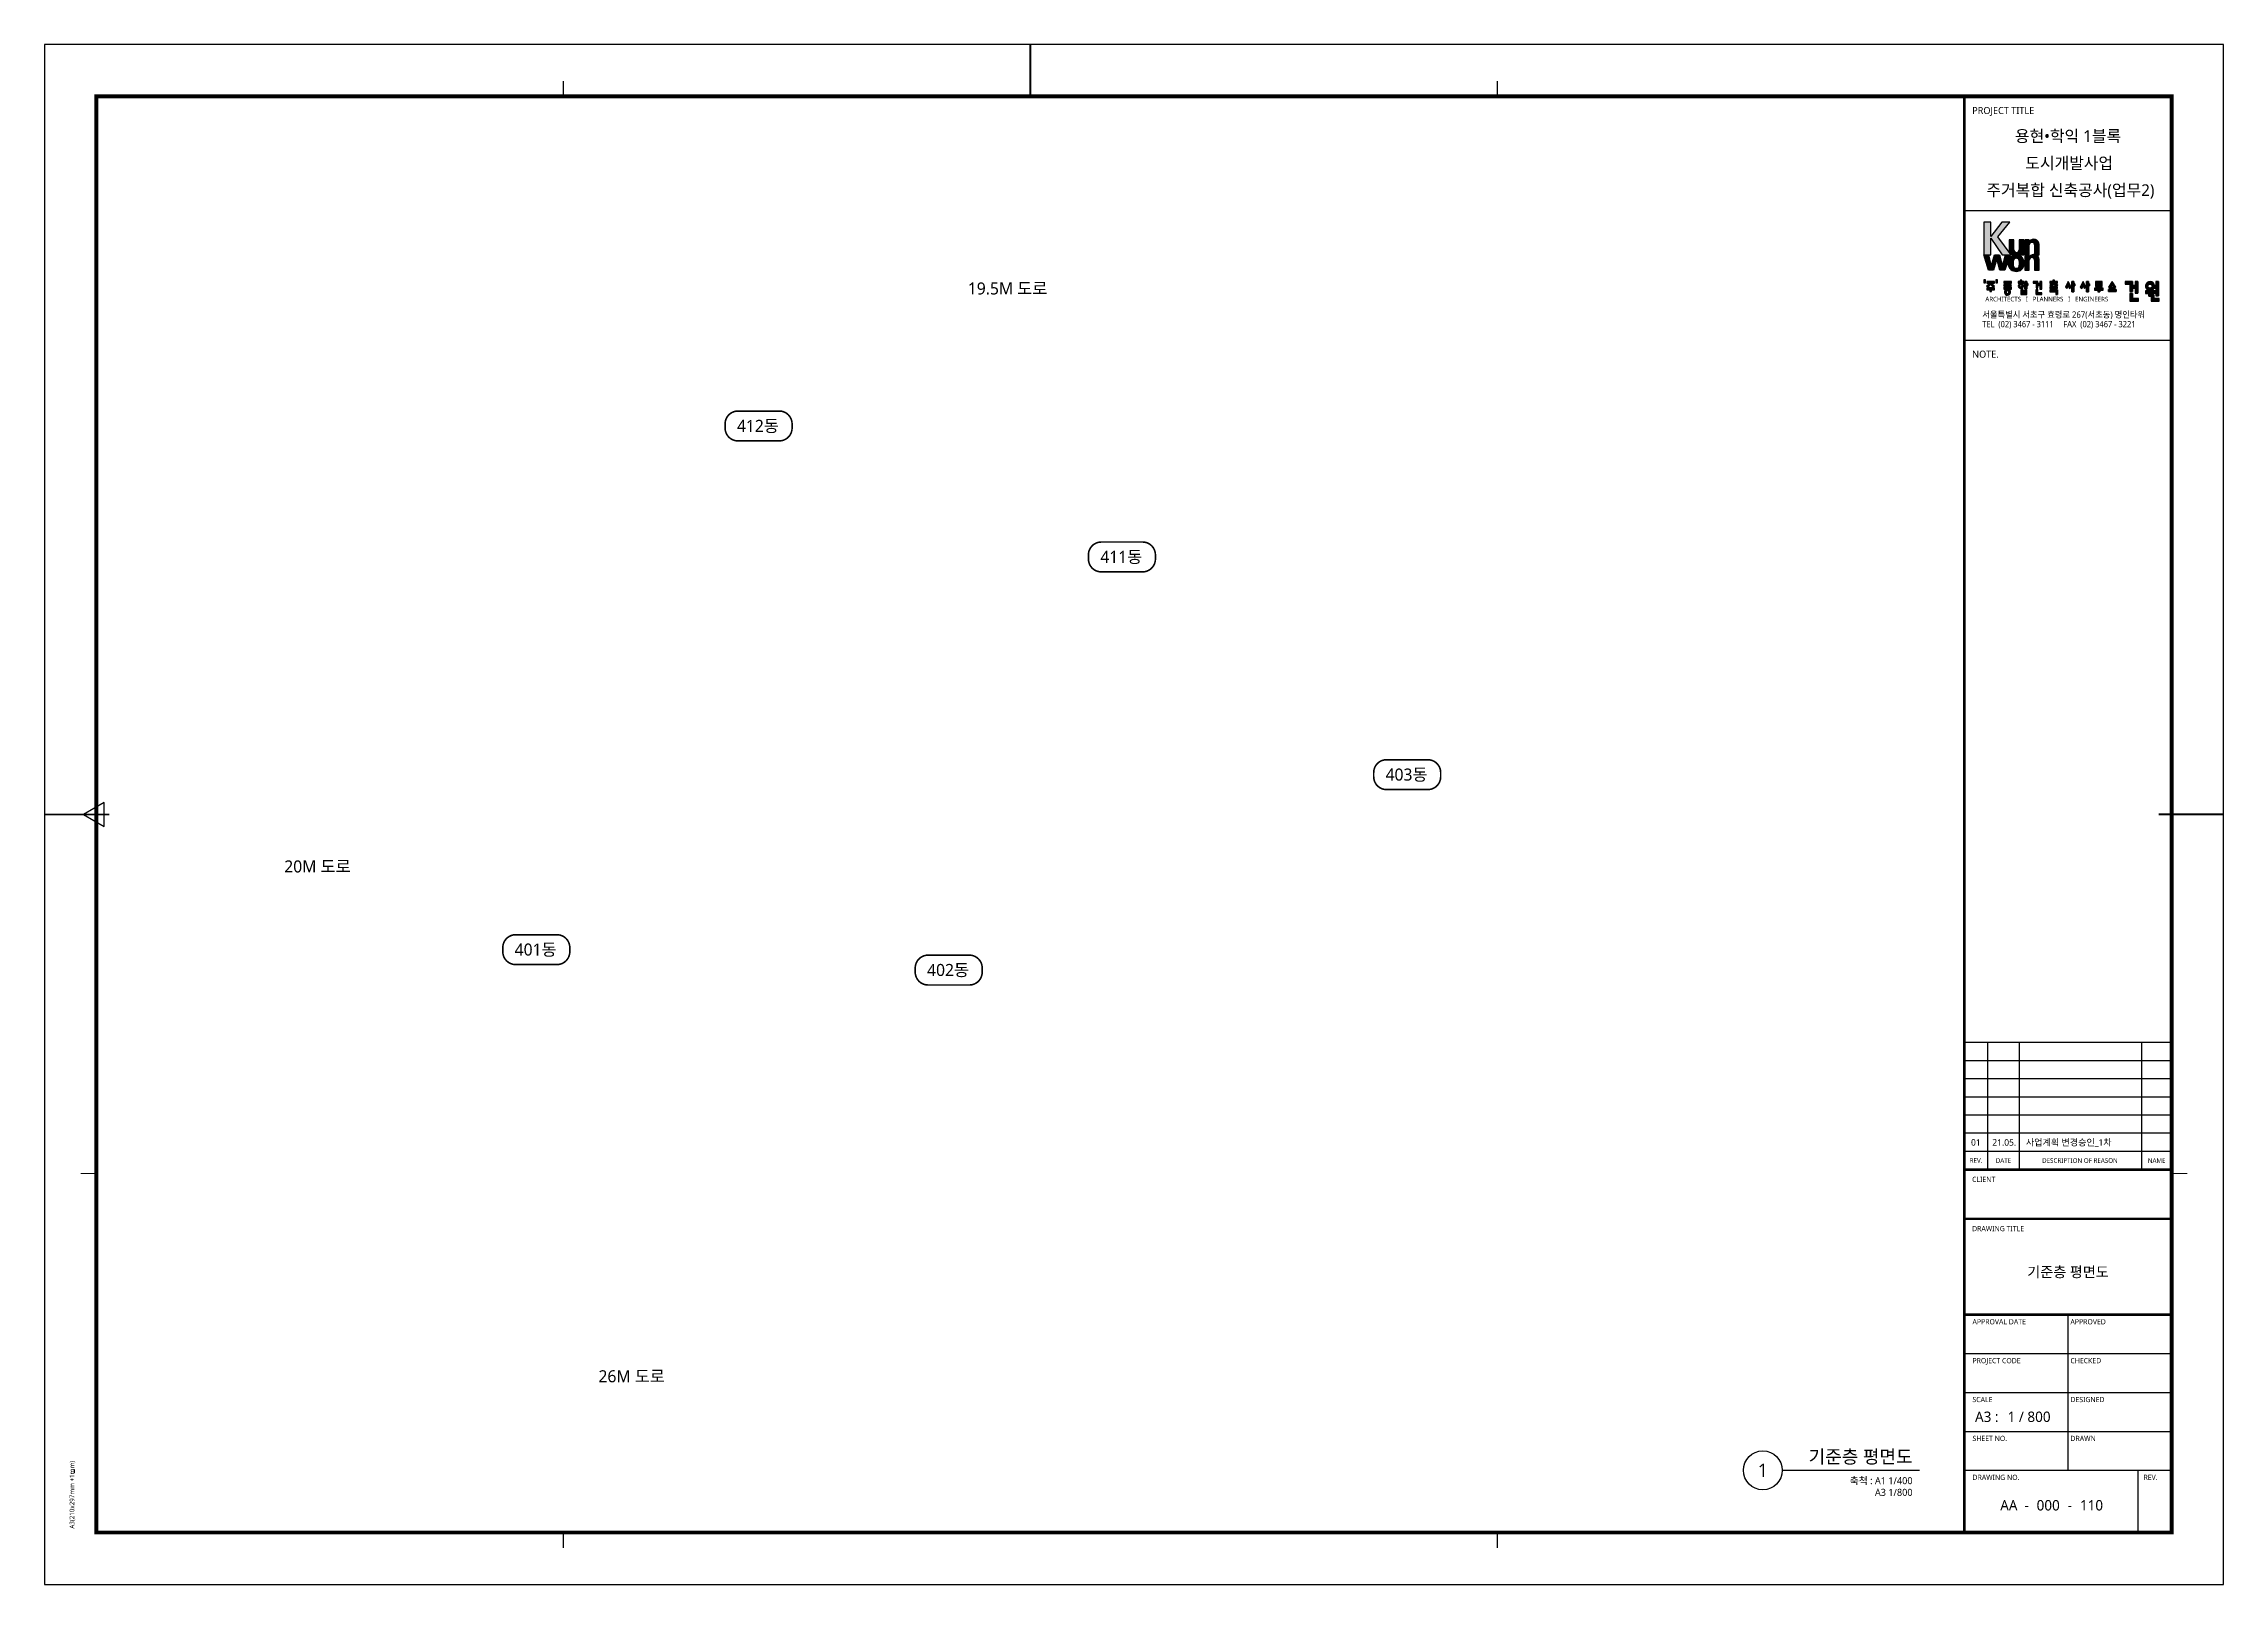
# Paper-space layout '0-110' of a CAD drawing. Header units: millimetres. Extents: x 0 to 841, y 0 to 594.
# The model-space entities are those that its viewports show. They can reach past a viewport. Long polylines and large blocks are cut down to what shows.
import ezdxf
from ezdxf.enums import TextEntityAlignment as Align

# ---------------------------------------------------------------- set-up
doc = ezdxf.new("R2010")
doc.units = ezdxf.units.MM
doc.header["$LTSCALE"] = 200
for name, color, linetype in [('B$0$CON', 2, 'Continuous'), ('Form$0$SHEET', 7, 'Continuous'), ('SYM', 2, 'Continuous'), ('TEXT', 3, 'Continuous'), ('TXT', 6, 'Continuous')]:
    doc.layers.add(name, color=color, linetype=linetype)
doc.layers.add('Defpointsa', color=161, linetype='Continuous', plot=False)
doc.styles.add('Form$0$맑은 고딕', font='malgun.ttf')
doc.styles.add('맑은 고딕', font='malgun.ttf')
doc.styles.add('맑은고딕', font='malgun.ttf')

psp = doc.layouts.new('0-110')

# ---------------------------------------------------------------- texts
at = {"layer": 'TEXT', "color": 7, "style": '맑은고딕'}
for s, p in [('19.5M 도로', (356.3566778403131, 497.590364501898, 4.14851783262724e-09)), ('412동', (267.2593770743568, 444.5803032925401, 4.14851783262724e-09)), ('411동', (407.4968012874992, 394.0578291818531, 4.14851783262724e-09)), ('403동', (517.5948102512996, 310.0760986457418, 4.14851783262724e-09)), ('20M 도로', (92.53376262342204, 274.6253622535927, 4.14851783262724e-09)), ('401동', (181.4668350952537, 242.5650237494075, 4.14851783262724e-09)), ('402동', (340.6416319573339, 234.688157701989, 4.14851783262724e-09)), ('26M 도로', (213.809921717103, 77.95396566634773, 4.14851783262724e-09))]:
    psp.add_text(s, height=4.643320149264806, dxfattribs=at).set_placement(p)

msp = doc.modelspace()

# ---------------------------------------------------------------- blocks, each defined once
blk = doc.blocks.new('Form')
at = {"layer": 'Form$0$SHEET'}
for points in [[(753.9316451195627, 519.8091519362056), (758.5624094512314, 525.4520021127532), (755.4064546190202, 525.4520021127532), (751.1788977226242, 519.9690378205846), (751.1788977226242, 525.4520021127532), (748.4456833600998, 525.4520021127532), (748.4456833600998, 512.8285297398684), (751.1788977226242, 512.8285297398684), (751.1788977226242, 519.2892617193279), (755.577738283202, 512.8285297398684), (758.9994340958692, 512.8285297398684)], [(755.7544323588372, 508.4942060401659), (754.5513365194201, 512.8285297398684), (752.6011297274381, 512.8285297398684), (751.3762932252139, 508.4301088275383), (750.3119054641575, 512.8285297398684), (748.4456833600998, 512.8285297398684), (750.361610878259, 506.9884268818419), (752.2858630036935, 506.9884268818419), (753.5231421813369, 511.3166979773664), (754.7171029988676, 506.9884268818419), (756.6325644562603, 506.9884268818419), (758.648534542881, 512.8285297398684), (756.8767234710976, 512.8285297398684)]]:
    blk.add_hatch(color=7, dxfattribs=at).paths.add_polyline_path(points)
h = blk.add_hatch(color=7, dxfattribs=at)
edge = h.paths.add_edge_path()
edge.add_line((760.1097621805966, 518.668632597662), (758.2968039466068, 518.668632597662))
edge.add_line((758.2968039456755, 518.668632597662), (758.2968039456755, 514.624766349792))
edge.add_ellipse((760.4304977338761, 514.7454254700565), major_axis=(-1.511159788351132, 1.511159788351132), ratio=0.9999999994505041, start_angle=48.23659533600699, end_angle=124.8079502335365)
edge.add_ellipse((760.8653196180858, 509.810872025671), major_axis=(2.082844128830861, 2.08284412883086), ratio=0.9999999994732272, start_angle=402.3084091296015, end_angle=421.0215446173646, ccw=False)
edge.add_ellipse((761.1419681897387, 509.810872025671), major_axis=(-2.082844128825477, 2.082844128825476), ratio=0.9999999985449665, start_angle=313.6710552437722, end_angle=317.6915908638282, ccw=False)
edge.add_ellipse((760.4304977338761, 514.7454254700565), major_axis=(1.51115978862337, 1.511159788623369), ratio=0.9999999992709675, start_angle=246.4001863240107, end_angle=279.1618590857201)
edge.add_line((762.1629918180406, 513.4941572918319), (762.1629918180406, 512.8285297396355))
edge.add_line((762.1629918180406, 512.8285297398684), (763.9322641696781, 512.8285297398684))
edge.add_line((763.9322641696781, 512.8285297398684), (763.9322641696781, 518.6686325977785))
edge.add_line((763.9322641696781, 518.668632597662), (762.1629918180406, 518.668632597662))
edge.add_line((762.1629918180406, 518.668632597662), (762.1629918180406, 514.8162930482063))
edge.add_ellipse((761.1363769993186, 514.8353450520658), major_axis=(0.7260513048011754, 0.7260513048011752), ratio=0.9999999731142521, start_angle=136.0631770570484, end_angle=313.9368214025117, ccw=False)
edge.add_line((760.1097621805966, 514.816293047857), (760.1097621805966, 518.6686325973128))
h = blk.add_hatch(color=7, dxfattribs=at)
edge = h.paths.add_edge_path()
edge.add_ellipse((767.7924912339076, 516.7517368664262), major_axis=(1.511159788080028, 1.511159788080027), ratio=0.9999999997025182, start_angle=318.2365953256084, end_angle=459.1618590784739)
edge.add_line((766.0599971506745, 518.0030050454657), (766.0599971506745, 518.668632597662))
edge.add_line((766.0599971506745, 518.668632597662), (764.290724799037, 518.668632597662))
edge.add_line((764.290724799037, 518.668632597662), (764.290724799037, 512.828529739752))
edge.add_line((764.290724799037, 512.8285297398684), (766.0599971506745, 512.8285297398684))
edge.add_line((766.0599971506745, 512.8285297398684), (766.0599971506745, 516.6808692888585))
edge.add_ellipse((767.0866119693965, 516.6618172852318), major_axis=(0.7260512954031255, 0.7260512954031255), ratio=0.9999999999999993, start_angle=-43.936822173261874, end_angle=133.936822173262, ccw=False)
edge.add_line((768.1132267890498, 516.6808692886257), (768.1132267890498, 513.0245316679352))
edge.add_ellipse((767.7924912339076, 510.9116340083997), major_axis=(-1.511159797637016, 1.511159797637014), ratio=0.9999999951236951, start_angle=288.76131337043125, end_angle=306.3684592347084, ccw=False)
edge.add_line((768.7373290881515, 512.8285297398684), (769.9261850221083, 512.8285297398684))
edge.add_line((769.9261850221083, 512.8285297398684), (769.9261850221083, 516.8723959877384))
h = blk.add_hatch(color=7, dxfattribs=at)
edge = h.paths.add_edge_path(flags=16)
edge.add_line((759.7877533612773, 510.1399474022905), (759.7877533612773, 509.1096029705363))
edge.add_ellipse((762.0408111466095, 509.1460830168794), major_axis=(1.593361252085925, 1.593361252085923), ratio=0.9999999987762425, start_angle=135.9276148915756, end_angle=151.1039978472963)
edge.add_ellipse((760.9723582016923, 508.8376091560344), major_axis=(-0.8069937143737075, 0.8069937143737073), ratio=0.9999999999616371, start_angle=61.10399789624344, end_angle=136.5708611457561)
edge.add_ellipse((761.0349296061322, 508.8376091560344), major_axis=(0.8069937151717615, 0.8069937151717613), ratio=0.9999999991351416, start_angle=223.4291388778856, end_angle=298.8960020979889)
edge.add_ellipse((759.9664766602218, 509.1460830168794), major_axis=(1.593361261765588, 1.593361261765588), ratio=0.9999999991506758, start_angle=298.8960021096785, end_angle=314.072385049066)
edge.add_line((762.219534445554, 509.1096029711184), (762.219534445554, 510.1399474028726))
edge.add_ellipse((759.9664766602218, 510.1034673562967), major_axis=(-1.593361262021526, 1.593361262021526), ratio=0.9999999988845244, start_angle=225.9276149585545, end_angle=241.1039978842595)
edge.add_ellipse((761.0349296061322, 510.4119412173745), major_axis=(-0.8069937150565557, 0.8069937150565559), ratio=0.9999999992544503, start_angle=241.1039978744124, end_angle=316.5708611255272)
edge.add_ellipse((760.9723582016923, 510.4119412173745), major_axis=(-0.8069937143238288, 0.8069937143238285), ratio=0.9999999999190544, start_angle=-46.57086114916894, end_angle=28.89600213135528)
edge.add_ellipse((762.0408111466095, 510.1034673562967), major_axis=(-1.593361251917791, 1.593361251917791), ratio=0.999999999042392, start_angle=28.89600215876562, end_angle=44.07238510080378)
edge = h.paths.add_edge_path()
edge.add_ellipse((760.8653196180858, 509.4386783485529), major_axis=(2.082844127287291, 2.08284412728729), ratio=0.9999999997543905, start_angle=142.1256419908893, end_angle=227.691590892428, ccw=False)
edge.add_line((757.9424833785743, 509.073291403241), (757.9424833785743, 510.1762589709829))
edge.add_ellipse((760.8653196180858, 509.810872025671), major_axis=(2.082844127094851, 2.082844127094851), ratio=0.9999999999614698, start_angle=42.30840911567611, end_angle=127.87435800122131, ccw=False)
edge.add_ellipse((761.1419681897387, 509.810872025671), major_axis=(-2.082844127671651, 2.082844127671651), ratio=0.9999999994628465, start_angle=232.1256420126237, end_angle=317.69159089000755, ccw=False)
edge.add_line((764.0648044301197, 510.1762589699351), (764.0648044301197, 509.0732914021933))
edge.add_ellipse((761.1419681897387, 509.4386783485529), major_axis=(2.082844127352522, 2.082844127352522), ratio=0.9999999997469863, start_angle=222.3084091018884, end_angle=307.8743579952658, ccw=False)
h = blk.add_hatch(color=7, dxfattribs=at)
edge = h.paths.add_edge_path()
edge.add_ellipse((767.0866119693965, 510.8217144272053), major_axis=(0.7260512954031255, 0.7260512954031255), ratio=0.9999999999999993, start_angle=-43.936822173261874, end_angle=133.936822173262, ccw=False)
edge.add_line((768.1132267890498, 510.840766430832), (768.1132267890498, 506.9884268813762))
edge.add_line((768.1132267890498, 506.9884268818419), (769.9261850221083, 506.9884268818419))
edge.add_line((769.9261850221083, 506.9884268818419), (769.9261850221083, 511.0322931297119))
edge.add_ellipse((767.7924912339076, 510.9116340083997), major_axis=(1.511159788308934, 1.511159788308934), ratio=0.9999999989885727, start_angle=318.2365952915749, end_angle=378.7613134731645)
edge.add_line((768.7373290881515, 512.8285297398684), (768.1132267890498, 512.8285297398684))
edge.add_line((768.1132267890498, 512.8285297398684), (768.1132267890498, 513.0245316686337))
edge.add_ellipse((767.7924912339076, 510.9116340083997), major_axis=(1.511159788147522, 1.511159788147521), ratio=0.9999999996884453, start_angle=36.36845937663453, end_angle=99.16185907834726)
edge.add_line((766.0599971506745, 512.1629021874392), (766.0599971506745, 512.8285297396355))
edge.add_line((766.0599971506745, 512.8285297398684), (764.290724799037, 512.8285297398684))
edge.add_line((764.290724799037, 512.8285297398684), (764.290724799037, 506.9884268814926))
edge.add_line((764.290724799037, 506.9884268818419), (766.0599971506745, 506.9884268818419))
edge.add_line((766.0599971506745, 506.9884268818419), (766.0599971506745, 510.8407664312977))
h = blk.add_hatch(color=1, dxfattribs=at)
h.paths.add_polyline_path([(753.7926832213998, 503.2730175321917), (753.1933951601386, 503.2730175321917), (753.1933951601386, 502.0210240548472), (753.7926832213998, 502.0210240548472)])
h.paths.add_polyline_path([(752.6244116052985, 502.5739392628889), (749.624541066587, 502.5739392628889), (749.624541066587, 501.9548193281512), (750.7790196985006, 501.9548193281512), (749.5882564038038, 500.764056040905), (750.0260403081775, 500.3262721365313), (751.1244763359427, 501.4247081642966), (752.222912363708, 500.3262721365313), (752.6606962680817, 500.764056040905), (751.4699329733849, 501.9548193281512), (752.6244116052985, 501.9548193281512)])
h.paths.add_polyline_path([(752.6244116052985, 500.1103248884897), (749.624541066587, 500.1103248884897), (749.624541066587, 499.3823226531963), (750.760475218296, 499.3823226531963), (750.760475218296, 498.6962710609655), (751.4884774535894, 498.6962710609655), (751.4884774535894, 499.3823226531963), (752.6244116052985, 499.3823226531963)])
h.paths.add_polyline_path([(749.0876034647226, 503.2730175321917), (748.4883153960109, 503.2730175321917), (748.4883153960109, 502.0210240548472), (749.0876034647226, 502.0210240548472)])
h = blk.add_hatch(color=1, dxfattribs=at)
h.paths.add_polyline_path([(758.0061777681112, 501.9548193281512), (759.1606563925743, 501.9548193281512), (759.1606563925743, 502.5739392628889), (756.1607858538628, 502.5739392628889), (756.1607858538628, 501.9548193281512), (757.3152644857764, 501.9548193281512), (756.1245011985302, 500.9947181781749), (756.5108926594257, 500.5154970353465), (757.6607211232185, 501.4247081642966), (758.8105495944619, 500.5154970353465), (759.1969410553575, 500.9947181781749)])
edge = h.paths.add_edge_path()
edge.add_line((759.1606563925743, 500.4115894502024), (758.0247222408652, 500.4115894502024))
edge.add_line((758.0247222408652, 500.4115894502024), (758.0247222408652, 500.9638988738875))
edge.add_line((758.0247222408652, 500.9638988813381), (757.6900917068124, 500.9638988813381))
edge.add_line((757.690091714263, 500.9638988813381), (757.690091714263, 499.0644450029354))
edge.add_ellipse((757.6850585415959, 498.4961235141377), major_axis=(0.4018797375148149, 0.4018797375148148), ratio=0.9999999991036341, start_angle=314.999999974321, end_angle=404.4925903722074, ccw=False)
edge.add_ellipse((757.6850585415959, 498.4961235141377), major_axis=(-0.4018797372582368, 0.4018797372582364), ratio=0.9999999994825812, start_angle=135.5074096391042, end_angle=225.000000014823, ccw=False)
edge.add_line((757.690091714263, 497.92780202534), (757.690091714263, 497.3086704751472))
edge.add_ellipse((757.6850585415959, 498.4961235141377), major_axis=(0.8396636412682155, 0.8396636412682152), ratio=0.9999999990272836, start_angle=225.2428539441036, end_angle=388.3788959892497)
edge.add_line((758.0247222408652, 499.633971757255), (758.0247222408652, 499.6835872223596))
edge.add_line((758.0247222408652, 499.6835872223596), (759.1606563925743, 499.6835872223596))
edge.add_line((759.1606563925743, 499.6835872223596), (759.1606563925743, 500.411589457653))
edge = h.paths.add_edge_path()
edge.add_line((757.690091714263, 500.9638988813381), (757.2967200130224, 500.9638988813381))
edge.add_line((757.2967200130224, 500.9638988813381), (757.2967200130224, 500.411589457653))
edge.add_line((757.2967200130224, 500.4115894502024), (756.1607858613133, 500.4115894502024))
edge.add_line((756.1607858538628, 500.4115894502024), (756.1607858538628, 499.683587214909))
edge.add_line((756.1607858538628, 499.6835872223596), (757.2967200055718, 499.6835872223596))
edge.add_line((757.2967200130224, 499.6835872223596), (757.2967200130224, 499.6182925021271))
edge.add_ellipse((757.6850585415959, 498.4961235141377), major_axis=(-0.8396636407778295, 0.8396636407778295), ratio=0.999999999507272, start_angle=-25.91127652141585, end_angle=135.2428539021233)
edge.add_line((757.690091714263, 497.3086704676966), (757.690091714263, 497.92780202534))
edge.add_ellipse((757.6850585415959, 498.4961235141377), major_axis=(-0.4018797375576266, 0.4018797375576265), ratio=0.9999999979793296, start_angle=45.00000005788797, end_angle=135.507409596046, ccw=False)
edge.add_ellipse((757.6850585415959, 498.4961235141377), major_axis=(0.4018797376655087, 0.4018797376655087), ratio=0.9999999983469893, start_angle=44.49259039388028, end_angle=134.9999999526447, ccw=False)
edge.add_line((757.690091714263, 499.0644450029354), (757.690091714263, 500.9638988813381))
h = blk.add_hatch(color=1, dxfattribs=at)
edge = h.paths.add_edge_path()
edge.add_line((763.8882818371058, 502.5739392628889), (763.1601281613111, 502.5739392628889))
edge.add_line((763.1601281613111, 502.5739392628889), (763.1601281613111, 503.1518886601548))
edge.add_line((763.1601281613111, 503.1518886676054), (762.7965484708548, 503.1518886676054))
edge.add_line((762.7965484783053, 503.1518886676054), (762.7965484783053, 501.3321991255502))
edge.add_ellipse((762.8505681976676, 500.917105688713), major_axis=(0.2959904517065534, 0.2959904517065531), ratio=0.9999999987833648, start_angle=314.99999996514595, end_angle=412.41472683124573, ccw=False)
edge.add_ellipse((762.8505681976676, 500.917105688713), major_axis=(0.2959904516865997, 0.2959904516865995), ratio=0.9999999999929484, start_angle=217.5852732116907, end_angle=314.999999999798, ccw=False)
edge.add_line((762.7965484783053, 500.5020122444253), (762.7965484783053, 499.880799031816))
edge.add_ellipse((762.8505681976676, 500.917105688713), major_axis=(-0.7337743549729715, 0.7337743549729713), ratio=0.9999999993973476, start_angle=132.0160346024345, end_angle=297.643896559677)
edge.add_line((763.1601281613111, 501.9075713520865), (763.1601281613111, 501.9548193281512))
edge.add_line((763.1601281613111, 501.9548193281512), (763.8882818371058, 501.9548193281512))
edge.add_line((763.8882818371058, 501.9548193281512), (763.8882818371058, 502.5739392628889))
edge = h.paths.add_edge_path()
edge.add_line((762.7965484783053, 503.1518886676054), (762.541008234024, 503.1518886676054))
edge.add_line((762.5410082265735, 503.1518886676054), (762.5410082265735, 502.5739392703395))
edge.add_line((762.5410082265735, 502.5739392628889), (761.8128545507789, 502.5739392628889))
edge.add_line((761.8128545507789, 502.5739392628889), (761.8128545507789, 501.9548193281512))
edge.add_line((761.8128545507789, 501.9548193281512), (762.5410082265735, 501.9548193281512))
edge.add_line((762.5410082265735, 501.9548193281512), (762.5410082265735, 501.9075713520865))
edge.add_ellipse((762.8505681976676, 500.917105688713), major_axis=(-0.7337743552789681, 0.7337743552789678), ratio=0.999999999899692, start_angle=-27.64389652224282, end_angle=132.0160346167476)
edge.add_line((762.7965484783053, 499.880799031816), (762.7965484783053, 500.5020122444253))
edge.add_ellipse((762.8505681976676, 500.917105688713), major_axis=(-0.2959904520847315, 0.2959904520847313), ratio=0.9999999997430578, start_angle=45.00000000736088, end_angle=127.58527320437969, ccw=False)
edge.add_ellipse((762.8505681976676, 500.917105688713), major_axis=(0.2959904520049907, 0.2959904520049907), ratio=0.9999999991279129, start_angle=52.41472682170388, end_angle=134.9999999750166, ccw=False)
edge.add_line((762.7965484783053, 501.3321991255502), (762.7965484783053, 503.1518886676054))
h.paths.add_polyline_path([(765.0410681515932, 501.0984211554746), (765.4823750331998, 501.0984211554746), (765.4823750331998, 501.8264233833174), (765.0410681515932, 501.8264233833174), (765.0410681515932, 502.5739392628889), (764.3130659162998, 502.5739392628889), (764.3130659162998, 499.7059332123022), (765.0410681515932, 499.7059332123022)])
h.paths.add_polyline_path([(765.0410681515932, 499.4622939964752), (764.3130659162998, 499.4622939964752), (764.3130659162998, 499.1720245247702), (763.4966039583087, 499.1720245247702), (763.4966039583087, 499.4622939964752), (762.7686017304659, 499.4622939964752), (762.7686017304659, 497.5333379944782), (765.0410681515932, 497.5333379944782)])
h.paths.add_polyline_path([(764.3130659162998, 498.6257956838231), (764.3130659162998, 498.0795668428759), (763.4966039583087, 498.0795668428759), (763.4966039583087, 498.6257956838231)], flags=16)
h = blk.add_hatch(color=1, dxfattribs=at)
h.paths.add_polyline_path([(770.8374110013247, 502.5739392628889), (770.1094087734818, 502.5739392628889), (770.1094087734818, 501.8264233833174), (769.381406545639, 501.8264233833174), (769.381406545639, 502.5739392628889), (767.5118477493525, 502.5739392628889), (767.5118477493525, 501.9548193281512), (768.6534043103456, 501.9548193281512), (768.6534043103456, 500.12528798636), (769.381406545639, 500.12528798636), (769.381406545639, 501.0984211554746), (770.1094087734818, 501.0984211554746), (770.1094087734818, 499.5895619457583), (770.8374110013247, 499.5895619457583)])
h.paths.add_polyline_path([(770.8374110013247, 498.2613402297716), (769.381406545639, 498.2613402297716), (769.381406545639, 499.4622939964752), (768.6534043103456, 499.4622939964752), (768.6534043103456, 497.5333379944782), (770.8374110013247, 497.5333379944782)])
h = blk.add_hatch(color=1, dxfattribs=at)
h.paths.add_polyline_path([(776.9700294584036, 502.5739392628889), (775.779654160142, 502.5739392628889), (775.779654160142, 503.1518886676054), (775.1605342254043, 503.1518886676054), (775.1605342254043, 502.5739392628889), (773.970158919692, 502.5739392628889), (773.970158919692, 501.9548193281512), (775.1246375516057, 501.9548193281512), (773.9338742569089, 501.1820801040153), (774.2672068029642, 500.6684266766529), (775.4700941890478, 501.4247081642966), (776.6729815751314, 500.6684266766529), (777.0063141211867, 501.1820801040153), (775.8155508264899, 501.9548193281512), (776.9700294584036, 501.9548193281512)])
h.paths.add_polyline_path([(776.9700294584036, 500.587479322217), (773.970158919692, 500.587479322217), (773.970158919692, 499.8594770943741), (775.1060930714011, 499.8594770943741), (775.1060930714011, 499.3851700862865), (773.970158919692, 499.3851700862865), (773.970158919692, 498.6571678509931), (776.2420272231102, 498.6571678509931), (776.2420272231102, 497.5333379944782), (776.9700294584036, 497.5333379944782), (776.9700294584036, 499.3851700862865), (775.8340953066945, 499.3851700862865), (775.8340953066945, 499.8594770943741), (776.9700294584036, 499.8594770943741)])
h = blk.add_hatch(color=1, dxfattribs=at)
h.paths.add_polyline_path([(783.1867170333862, 500.9767340710382), (783.6280239149928, 500.9767340710382), (783.6280239149928, 501.7047363063316), (783.1867170333862, 501.7047363063316), (783.1867170333862, 502.5739392628889), (782.4587147980928, 502.5739392628889), (782.4587147980928, 498.5886460682373), (783.1867170333862, 498.5886460682373)])
h.paths.add_polyline_path([(781.0864298716187, 502.5739392628889), (779.984256900847, 500.3732737665991), (780.5765557065606, 499.8594770943741), (781.0864298716187, 500.8415229385714), (781.5963040366769, 499.8594770943741), (782.18860283494, 500.3732737665991)])
h = blk.add_hatch(color=1, dxfattribs=at)
h.paths.add_polyline_path([(786.7987038269639, 502.5739392628889), (785.6965308561921, 500.3732737665991), (786.2888296619058, 499.8594770943741), (786.7987038269639, 500.8415229385714), (787.308577992022, 499.8594770943741), (787.9008767977357, 500.3732737665991)])
h.paths.add_polyline_path([(789.340297870338, 501.7047363063316), (788.8989909887314, 501.7047363063316), (788.8989909887314, 502.5739392628889), (788.170988753438, 502.5739392628889), (788.170988753438, 498.5886460682373), (788.8989909887314, 498.5886460682373), (788.8989909887314, 500.9767340710382), (789.340297870338, 500.9767340710382)])
h = blk.add_hatch(color=1, dxfattribs=at)
h.paths.add_polyline_path([(794.1873579323292, 502.5739392628889), (791.6138920038939, 502.5739392628889), (791.6138920038939, 500.6684266766529), (794.1873579323292, 500.6684266766529)])
h.paths.add_polyline_path([(792.3418942391872, 501.3964289044957), (792.3418942391872, 501.8459370350461), (793.4593556970358, 501.8459370350461), (793.4593556970358, 501.3964289044957)], flags=16)
h.paths.add_polyline_path([(793.2465926483274, 499.2812932869415), (794.5271958261728, 499.2812932869415), (794.5271958261728, 500.0092955222349), (791.2379872426391, 500.0092955222349), (791.2379872426391, 499.2812932869415), (792.5185904204845, 499.2812932869415), (792.5185904204845, 498.5886460682373), (793.2465926483274, 498.5886460682373)])
h = blk.add_hatch(color=1, dxfattribs=at)
h.paths.add_polyline_path([(798.06075861305, 501.2964752828698), (799.0628748089075, 499.8594770943741), (799.4735213816166, 500.3732737665991), (798.06075861305, 502.5739392628889), (796.6479958444834, 500.3732737665991), (797.0586424171925, 499.8594770943741)])
h.paths.add_polyline_path([(799.5669183656573, 499.4707223018627), (798.4309842139482, 499.4707223018627), (798.4309842139482, 500.3068781187753), (797.7029819861054, 500.3068781187753), (797.7029819861054, 499.4707223018627), (796.5670478343964, 499.4707223018627), (796.5670478343964, 498.7427200665693), (799.5669183656573, 498.7427200665693)])
h = blk.add_hatch(color=1, dxfattribs=at)
h.paths.add_polyline_path([(807.8853290826082, 502.5739392628889), (806.8929703235626, 502.5739392628889), (806.8929703235626, 501.0209945952515), (805.9006115719676, 501.0209945952515), (805.9006115719676, 502.5739392628889), (803.0238669142127, 502.5739392628889), (803.0238669142127, 501.5815805112939), (804.9082528203726, 501.5815805112939), (804.9082528203726, 498.6907210936765), (805.9006115719676, 498.6907210936765), (805.9006115719676, 500.0286358436565), (806.8929703235626, 500.0286358436565), (806.8929703235626, 498.1150662517171), (807.8853290826082, 498.1150662517171)])
h.paths.add_polyline_path([(808.2186937406659, 495.9857689803462), (805.9006115719676, 495.9857689803462), (805.9006115719676, 497.9063278278331), (804.9082528203726, 497.9063278278331), (804.9082528203726, 495.0214505856852), (808.2186937406659, 495.0214505856852)])
h = blk.add_hatch(color=1, dxfattribs=at)
edge = h.paths.add_edge_path()
edge.add_line((815.9035536050797, 502.5739392628889), (814.9111948534846, 502.5739392628889))
edge.add_line((814.911194846034, 502.5739392628889), (814.911194846034, 501.0209945952515))
edge.add_line((814.911194846034, 501.0209945952515), (814.3946092948318, 501.0209945952515))
edge.add_ellipse((812.6413711234927, 500.8077845042567), major_axis=(1.248860008442694, 1.248860008442694), ratio=0.9999999997744939, start_angle=321.9336540600403, end_angle=648.8223782886923)
edge.add_line((814.2263727039099, 500.0286358436565), (814.911194846034, 500.0286358436565))
edge.add_line((814.911194846034, 500.0286358436565), (814.911194846034, 498.9897215133528))
edge.add_line((814.911194846034, 498.9897215059023), (810.8752163648605, 498.9897215059023))
edge.add_line((810.8752163648605, 498.9897215059023), (810.8752163648605, 497.979212484322))
edge.add_line((810.8752163648605, 497.9792124917726), (812.1893267855048, 497.9792124917726))
edge.add_line((812.1893267855048, 497.9792124917726), (812.1893267855048, 496.9682621201496))
edge.add_line((812.1893267855048, 496.968262112699), (813.1484436020255, 496.968262112699))
edge.add_line((813.1484436020255, 496.968262112699), (813.1484436020255, 495.0214505782346))
edge.add_line((813.1484436020255, 495.0214505856852), (816.1850095391273, 495.0214505856852))
edge.add_line((816.1850095391273, 495.0214505856852), (816.1850095391273, 496.0319596072654))
edge.add_line((816.1850095391273, 496.0319595998149), (814.1589526236057, 496.0319595998149))
edge.add_line((814.1589526236057, 496.0319595998149), (814.1589526236057, 497.2616665726523))
edge.add_line((814.1589526236057, 497.2616665726523), (813.199835807085, 497.2616665726523))
edge.add_line((813.199835807085, 497.2616665726523), (813.199835807085, 497.979212484322))
edge.add_line((813.199835807085, 497.9792124917726), (814.911194846034, 497.9792124917726))
edge.add_line((814.911194846034, 497.9792124917726), (814.911194846034, 497.05186049547))
edge.add_line((814.911194846034, 497.0518604880194), (815.9035535976291, 497.0518604880194))
edge.add_line((815.9035536050797, 497.0518604880194), (815.9035536050797, 502.5739392628889))
edge = h.paths.add_edge_path(flags=16)
edge.add_ellipse((812.6413711234927, 500.8077845042567), major_axis=(-0.5471564038133465, 0.5471564038133457), ratio=0.9999999991620339, start_angle=45.000000024005885, end_angle=225.000000024006, ccw=False)
edge.add_ellipse((812.6413711234927, 500.8077845042567), major_axis=(-0.5471564035399734, 0.5471564035399733), ratio=0.9999999994993227, start_angle=-134.9999999856566, end_angle=45.000000014343414, ccw=False)
for p, q in [((741, 529.9999999997676), (821, 529.9999999997676)), ((741, 479.9999999171127), (821, 479.9999999171127)), ((757.0000000242144, 160.0000001062876), (821, 160.0000001062876)), ((821, 160.0000001062876), (757.0000000242144, 160.0000001062876)), ((781, 44.00000002060597), (781, 104.0000000615842)), ((741, 89.00000004074582), (821, 89.00000004074582)), ((741, 74.00000004074582), (821, 74.00000004074582)), ((741.0000000009895, 59.00000003981449), (821, 59.00000004074582)), ((741, 44.00000002060597), (821, 44.00000002060597)), ((808, 44.00000002060597), (808, 19.99999999976762))]:
    blk.add_line(p, q, dxfattribs=at)
at = {"layer": 'Form$0$SHEET', "color": 7}
for p, q in [((748.4456833600998, 525.4520021127541), (748.4456833600998, 512.8285297398693)), ((751.1788977226242, 525.4520021127541), (748.4456833600998, 525.4520021127541)), ((751.1788977226242, 519.9690378210512), (751.1788977226242, 525.4520021127541)), ((755.4064546190202, 525.4520021127541), (751.1788977226242, 519.9690378210512)), ((753.9316451195627, 519.809151936905), (758.5624094512314, 525.4520021127541)), ((758.5624094512314, 525.4520021127541), (755.4064546190202, 525.4520021127541)), ((751.1788977226242, 519.2892617193288), (755.577738283202, 512.8285297398693)), ((751.1788977226242, 512.8285297398693), (751.1788977226242, 519.2892617193288)), ((758.9994340958692, 512.8285297398693), (753.9316451195627, 519.809151936905)), ((758.2968039456755, 518.668632597663), (758.2968039456755, 514.6247663493273)), ((760.1097621805966, 518.668632597663), (758.2968039456755, 518.668632597663)), ((760.1097621805966, 514.8162930483236), (760.1097621805966, 518.668632597663)), ((762.1629918180406, 518.668632597663), (762.1629918180406, 514.8162930483236)), ((763.9322641696781, 518.668632597663), (762.1629918180406, 518.668632597663)), ((762.1629918180406, 513.4941572918328), (762.1629918180406, 512.8285297398693)), ((763.9322641696781, 512.8285297398693), (763.9322641696781, 518.668632597663)), ((764.290724799037, 518.668632597663), (764.290724799037, 512.8285297398693)), ((766.0599971506745, 518.668632597663), (764.290724799037, 518.668632597663)), ((766.0599971506745, 518.0030050454666), (766.0599971506745, 518.668632597663)), ((766.0599971506745, 512.8285297398693), (766.0599971506745, 516.6808692886266)), ((768.1132267890498, 516.6808692886266), (768.1132267890498, 512.8285297398693)), ((769.9261850221083, 512.8285297398693), (769.9261850221083, 516.8723959880886)), ((748.4456833600998, 512.8285297398693), (750.3119054641575, 512.8285297398693)), ((750.361610878259, 506.9884268814935), (748.4456833600998, 512.8285297398693)), ((748.4456833600998, 512.8285297398693), (751.1788977226242, 512.8285297398693)), ((750.3119054641575, 512.8285297398693), (751.3762932252139, 508.4301088280049)), ((752.2858630036935, 506.9884268814935), (750.361610878259, 506.9884268814935)), ((751.3762932252139, 508.4301088280049), (752.6011297274381, 512.8285297398693)), ((753.5192469647154, 511.3030716660437), (752.2858630036935, 506.9884268814935)), ((752.6011297274381, 512.8285297398693), (754.5513365194201, 512.8285297398693)), ((754.7171029988676, 506.9884268814935), (753.5192469647154, 511.3308186689396)), ((754.5513365194201, 512.8285297398693), (755.7544323588372, 508.4942060398175)), ((756.6325644562603, 506.9884268814935), (754.7171029988676, 506.9884268814935)), ((755.577738283202, 512.8285297398693), (758.9994340958692, 512.8285297398693)), ((755.7544323588372, 508.4942060398175), (756.8767234710976, 512.8285297398693)), ((758.648534542881, 512.8285297398693), (756.6325644562603, 506.9884268814935)), ((756.8767234710976, 512.8285297398693), (758.648534542881, 512.8285297398693)), ((757.9424833785743, 509.0732914032419), (757.9424833785743, 510.1762589706345)), ((759.7877533612773, 510.1399474027571), (759.7877533612773, 509.1096029711193)), ((762.1629918180406, 512.8285297398693), (763.9322641696781, 512.8285297398693)), ((762.219534445554, 509.1096029711193), (762.219534445554, 510.1399474027571)), ((764.0648044301197, 510.1762589706345), (764.0648044301197, 509.0732914032419)), ((764.290724799037, 512.8285297398693), (764.290724799037, 506.9884268814935)), ((766.0599971506745, 512.8285297398693), (764.290724799037, 512.8285297398693)), ((764.290724799037, 512.8285297398693), (766.0599971506745, 512.8285297398693)), ((764.290724799037, 506.9884268814935), (766.0599971506745, 506.9884268814935)), ((766.0599971506745, 512.1629021874401), (766.0599971506745, 512.8285297398693)), ((766.0599971506745, 506.9884268814935), (766.0599971506745, 510.8407664308329)), ((768.1132267890498, 512.8285297398693), (769.9261850221083, 512.8285297398693)), ((768.1132267890498, 510.8407664308329), (768.1132267890498, 506.9884268814935)), ((768.1132267890498, 506.9884268814935), (769.9261850221083, 506.9884268814935)), ((769.9261850221083, 506.9884268814935), (769.9261850221083, 511.0322931295964))]:
    blk.add_line(p, q, dxfattribs=at)
at = {"layer": 'Form$0$SHEET', "color": 1}
for p, q in [((748.4883153960109, 503.2730175321926), (748.4883153960109, 502.0210240548481)), ((749.0876034647226, 503.2730175321926), (748.4883153960109, 503.2730175321926)), ((748.4883153960109, 502.0210240548481), (749.0876034647226, 502.0210240548481)), ((749.0876034647226, 502.0210240548481), (749.0876034647226, 503.2730175321926)), ((750.7790196985006, 501.9548193281521), (749.5882564038038, 500.7640560409059)), ((750.7790196985006, 501.9548193281521), (749.5882564038038, 500.7640560409059)), ((749.5882564038038, 500.7640560409059), (750.0260403081775, 500.3262721365322)), ((749.5882564038038, 500.7640560409059), (750.0260403081775, 500.3262721365322)), ((749.624541066587, 502.5739392628898), (749.624541066587, 501.9548193281521)), ((752.6244116052985, 502.5739392628898), (749.624541066587, 502.5739392628898)), ((752.6244116052985, 502.5739392628898), (749.624541066587, 502.5739392628898)), ((749.624541066587, 502.5739392628898), (749.624541066587, 501.9548193281521)), ((749.624541066587, 501.9548193281521), (750.7790196985006, 501.9548193281521)), ((749.624541066587, 501.9548193281521), (750.7790196985006, 501.9548193281521)), ((749.624541066587, 500.1103248884906), (749.624541066587, 499.3823226531972)), ((752.6244116052985, 500.1103248884906), (749.624541066587, 500.1103248884906)), ((752.6244116052985, 500.1103248884906), (749.624541066587, 500.1103248884906)), ((749.624541066587, 500.1103248884906), (749.624541066587, 499.3823226531972)), ((749.624541066587, 499.3823226531972), (750.760475218296, 499.3823226531972)), ((749.624541066587, 499.3823226531972), (750.760475218296, 499.3823226531972)), ((750.0260403081775, 500.3262721365322), (751.1244763359427, 501.4247081642975)), ((750.0260403081775, 500.3262721365322), (751.1244763359427, 501.4247081642975)), ((750.760475218296, 499.3823226531972), (750.760475218296, 498.6962710535158)), ((750.760475218296, 499.3823226531972), (750.760475218296, 498.6962710535158)), ((750.760475218296, 498.6962710535158), (751.4884774535894, 498.6962710535158)), ((750.760475218296, 498.6962710535158), (751.4884774535894, 498.6962710535158)), ((751.1244763359427, 501.4247081642975), (752.222912363708, 500.3262721365322)), ((751.1244763359427, 501.4247081642975), (752.222912363708, 500.3262721365322)), ((752.6606962680817, 500.7640560409059), (751.4699329733849, 501.9548193281521)), ((751.4699329733849, 501.9548193281521), (752.6244116052985, 501.9548193281521)), ((751.4699329733849, 501.9548193281521), (752.6244116052985, 501.9548193281521)), ((752.6606962680817, 500.7640560409059), (751.4699329733849, 501.9548193281521)), ((751.4884774535894, 499.3823226531972), (752.6244116052985, 499.3823226531972)), ((751.4884774535894, 498.6962710535158), (751.4884774535894, 499.3823226531972)), ((751.4884774535894, 499.3823226531972), (752.6244116052985, 499.3823226531972)), ((751.4884774535894, 498.6962710535158), (751.4884774535894, 499.3823226531972)), ((752.222912363708, 500.3262721365322), (752.6606962680817, 500.7640560409059)), ((752.222912363708, 500.3262721365322), (752.6606962680817, 500.7640560409059)), ((752.6244116052985, 501.9548193281521), (752.6244116052985, 502.5739392628898)), ((752.6244116052985, 501.9548193281521), (752.6244116052985, 502.5739392628898)), ((752.6244116052985, 499.3823226531972), (752.6244116052985, 500.1103248884906)), ((752.6244116052985, 499.3823226531972), (752.6244116052985, 500.1103248884906)), ((753.1933951601386, 503.2730175321926), (753.1933951601386, 502.0210240548481)), ((753.7926832213998, 503.2730175321926), (753.1933951601386, 503.2730175321926)), ((753.1933951601386, 502.0210240548481), (753.7926832213998, 502.0210240548481)), ((753.7926832213998, 502.0210240548481), (753.7926832213998, 503.2730175321926)), ((757.3152644857764, 501.9548193281521), (756.1245011985302, 500.9947181781758)), ((757.3152644857764, 501.9548193281521), (756.1245011985302, 500.9947181781758)), ((756.1245011985302, 500.9947181781758), (756.5108926594257, 500.5154970353474)), ((756.1245011985302, 500.9947181781758), (756.5108926594257, 500.5154970353474)), ((756.1607858538628, 502.5739392628898), (756.1607858538628, 501.9548193281521)), ((759.1606563925743, 502.5739392628898), (756.1607858538628, 502.5739392628898)), ((759.1606563925743, 502.5739392628898), (756.1607858538628, 502.5739392628898)), ((756.1607858538628, 502.5739392628898), (756.1607858538628, 501.9548193281521)), ((756.1607858538628, 501.9548193281521), (757.3152644857764, 501.9548193281521)), ((756.1607858538628, 501.9548193281521), (757.3152644857764, 501.9548193281521)), ((756.1607858538628, 500.4115894502033), (756.1607858538628, 499.6835872223605)), ((757.2967200130224, 500.4115894502033), (756.1607858538628, 500.4115894502033)), ((756.1607858538628, 499.6835872223605), (757.2967200130224, 499.6835872223605)), ((756.5108926594257, 500.5154970353474), (757.6607211232185, 501.4247081642975)), ((756.5108926594257, 500.5154970353474), (757.6607211232185, 501.4247081642975)), ((757.2967200130224, 500.963898881339), (757.2967200130224, 500.4115894502033)), ((757.690091714263, 500.963898881339), (757.2967200130224, 500.963898881339)), ((757.2967200130224, 499.6835872223605), (757.2967200130224, 499.618292502128)), ((757.6607211232185, 501.4247081642975), (758.8105495944619, 500.5154970353474)), ((757.6607211232185, 501.4247081642975), (758.8105495944619, 500.5154970353474)), ((757.690091714263, 499.0644450029363), (757.690091714263, 500.963898881339)), ((757.690091714263, 500.963898881339), (757.690091714263, 499.0644450029363)), ((758.0247222408652, 500.963898881339), (757.690091714263, 500.963898881339)), ((757.690091714263, 497.3086704676975), (757.690091714263, 497.927802025341)), ((757.690091714263, 497.927802025341), (757.690091714263, 497.3086704676975)), ((759.1969410553575, 500.9947181781758), (758.0061777681112, 501.9548193281521)), ((758.0061777681112, 501.9548193281521), (759.1606563925743, 501.9548193281521)), ((758.0061777681112, 501.9548193281521), (759.1606563925743, 501.9548193281521)), ((759.1969410553575, 500.9947181781758), (758.0061777681112, 501.9548193281521)), ((758.0247222408652, 500.4115894502033), (758.0247222408652, 500.963898881339)), ((759.1606563925743, 500.4115894502033), (758.0247222408652, 500.4115894502033)), ((758.0247222408652, 499.6835872223605), (759.1606563925743, 499.6835872223605)), ((758.0247222408652, 499.6339717572559), (758.0247222408652, 499.6835872223605)), ((758.8105495944619, 500.5154970353474), (759.1969410553575, 500.9947181781758)), ((758.8105495944619, 500.5154970353474), (759.1969410553575, 500.9947181781758)), ((759.1606563925743, 501.9548193281521), (759.1606563925743, 502.5739392628898)), ((759.1606563925743, 501.9548193281521), (759.1606563925743, 502.5739392628898)), ((759.1606563925743, 499.6835872223605), (759.1606563925743, 500.4115894502033)), ((761.8128545507789, 502.5739392628898), (761.8128545507789, 501.9548193281521)), ((762.5410082265735, 502.5739392628898), (761.8128545507789, 502.5739392628898)), ((761.8128545507789, 502.5739392628898), (761.8128545507789, 501.9548193281521)), ((762.5410082265735, 502.5739392628898), (761.8128545507789, 502.5739392628898)), ((761.8128545507789, 501.9548193281521), (762.5410082265735, 501.9548193281521)), ((761.8128545507789, 501.9548193281521), (762.5410082265735, 501.9548193281521)), ((762.5410082265735, 503.1518886676063), (762.5410082265735, 502.5739392628898)), ((763.1601281613111, 503.1518886676063), (762.5410082265735, 503.1518886676063)), ((762.5410082265735, 503.1518886676063), (762.5410082265735, 502.5739392628898)), ((762.7965484783053, 503.1518886676063), (762.5410082265735, 503.1518886676063)), ((762.5410082265735, 501.9548193281521), (762.5410082265735, 501.9075713520874)), ((762.5410082265735, 501.9548193281521), (762.5410082265735, 501.9075713520874)), ((762.7686017304659, 499.4622939964761), (762.7686017304659, 497.5333379944791)), ((763.4966039583087, 499.4622939964761), (762.7686017304659, 499.4622939964761)), ((762.7686017304659, 497.5333379944791), (765.0410681515932, 497.5333379944791)), ((762.7965484783053, 503.1518886676063), (762.7965484783053, 501.3321991255511)), ((763.1601281613111, 503.1518886676063), (762.7965484783053, 503.1518886676063)), ((762.7965484783053, 501.3321991255511), (762.7965484783053, 503.1518886676063)), ((762.7965484783053, 500.5020122444262), (762.7965484783053, 499.8807990318169)), ((762.7965484783053, 499.8807990318169), (762.7965484783053, 500.5020122444262)), ((763.1601281613111, 502.5739392628898), (763.1601281613111, 503.1518886676063)), ((763.1601281613111, 502.5739392628898), (763.1601281613111, 503.1518886676063)), ((763.8882818371058, 502.5739392628898), (763.1601281613111, 502.5739392628898)), ((763.8882818371058, 502.5739392628898), (763.1601281613111, 502.5739392628898)), ((763.1601281613111, 501.9548193281521), (763.1601281613111, 501.9075713520874)), ((763.1601281613111, 501.9548193281521), (763.8882818371058, 501.9548193281521)), ((763.1601281613111, 501.9548193281521), (763.8882818371058, 501.9548193281521)), ((763.1601281613111, 501.9075713520874), (763.1601281613111, 501.9548193281521)), ((763.4966039583087, 499.1720245247711), (763.4966039583087, 499.4622939964761)), ((764.3130659162998, 499.1720245247711), (763.4966039583087, 499.1720245247711)), ((763.4966039583087, 498.625795683824), (764.3130659162998, 498.625795683824)), ((763.4966039583087, 498.0795668428768), (763.4966039583087, 498.625795683824)), ((764.3130659162998, 498.0795668428768), (763.4966039583087, 498.0795668428768)), ((763.8882818371058, 501.9548193281521), (763.8882818371058, 502.5739392628898)), ((763.8882818371058, 501.9548193281521), (763.8882818371058, 502.5739392628898)), ((764.3130659162998, 502.5739392628898), (764.3130659162998, 499.7059332123031)), ((765.0410681515932, 502.5739392628898), (764.3130659162998, 502.5739392628898)), ((764.3130659162998, 502.5739392628898), (765.0410681515932, 502.5739392628898)), ((764.3130659162998, 499.7059332123031), (764.3130659162998, 502.5739392628898)), ((764.3130659162998, 499.7059332123031), (765.0410681515932, 499.7059332123031)), ((765.0410681515932, 499.7059332123031), (764.3130659162998, 499.7059332123031)), ((764.3130659162998, 499.4622939964761), (764.3130659162998, 499.1720245247711)), ((765.0410681515932, 499.4622939964761), (764.3130659162998, 499.4622939964761)), ((764.3130659162998, 498.625795683824), (764.3130659162998, 498.0795668428768)), ((765.0410681515932, 501.8264233833183), (765.0410681515932, 502.5739392628898)), ((765.0410681515932, 502.5739392628898), (765.0410681515932, 501.8264233833183)), ((765.4823750331998, 501.8264233833183), (765.0410681515932, 501.8264233833183)), ((765.0410681515932, 501.8264233833183), (765.4823750331998, 501.8264233833183)), ((765.0410681515932, 501.098421148025), (765.4823750331998, 501.098421148025)), ((765.0410681515932, 499.7059332123031), (765.0410681515932, 501.098421148025)), ((765.0410681515932, 501.098421148025), (765.0410681515932, 499.7059332123031)), ((765.4823750331998, 501.098421148025), (765.0410681515932, 501.098421148025)), ((765.0410681515932, 497.5333379944791), (765.0410681515932, 499.4622939964761)), ((765.4823750331998, 501.098421148025), (765.4823750331998, 501.8264233833183)), ((765.4823750331998, 501.8264233833183), (765.4823750331998, 501.098421148025)), ((767.5118477493525, 502.5739392628898), (767.5118477493525, 501.9548193281521)), ((769.381406545639, 502.5739392628898), (767.5118477493525, 502.5739392628898)), ((767.5118477493525, 502.5739392628898), (767.5118477493525, 501.9548193281521)), ((769.381406545639, 502.5739392628898), (767.5118477493525, 502.5739392628898)), ((767.5118477493525, 501.9548193281521), (768.6534043103456, 501.9548193281521)), ((767.5118477493525, 501.9548193281521), (768.6534043103456, 501.9548193281521)), ((768.6534043103456, 501.9548193281521), (768.6534043103456, 500.1252879863609)), ((768.6534043103456, 501.9548193281521), (768.6534043103456, 500.1252879863609)), ((768.6534043103456, 500.1252879863609), (769.381406545639, 500.1252879863609)), ((768.6534043103456, 500.1252879863609), (769.381406545639, 500.1252879863609)), ((768.6534043103456, 497.5333379944791), (768.6534043103456, 499.4622939964761)), ((768.6534043103456, 499.4622939964761), (768.6534043103456, 497.5333379944791)), ((769.381406545639, 499.4622939964761), (768.6534043103456, 499.4622939964761)), ((768.6534043103456, 499.4622939964761), (768.6534043103456, 497.5333379944791)), ((769.381406545639, 499.4622939964761), (768.6534043103456, 499.4622939964761)), ((768.6534043103456, 497.5333379944791), (770.8374110013247, 497.5333379944791)), ((768.6534043103456, 497.5333379944791), (770.8374110013247, 497.5333379944791)), ((769.381406545639, 501.8264233833183), (769.381406545639, 502.5739392628898)), ((769.381406545639, 501.8264233833183), (769.381406545639, 502.5739392628898)), ((770.1094087734818, 501.8264233833183), (769.381406545639, 501.8264233833183)), ((770.1094087734818, 501.8264233833183), (769.381406545639, 501.8264233833183)), ((769.381406545639, 501.098421148025), (770.1094087734818, 501.098421148025)), ((769.381406545639, 500.1252879863609), (769.381406545639, 501.098421148025)), ((769.381406545639, 501.098421148025), (770.1094087734818, 501.098421148025)), ((769.381406545639, 500.1252879863609), (769.381406545639, 501.098421148025)), ((769.381406545639, 498.2613402297725), (769.381406545639, 499.4622939964761)), ((769.381406545639, 498.2613402297725), (769.381406545639, 499.4622939964761)), ((770.8374110013247, 498.2613402297725), (769.381406545639, 498.2613402297725)), ((770.8374110013247, 498.2613402297725), (769.381406545639, 498.2613402297725)), ((770.1094087734818, 502.5739392628898), (770.1094087734818, 501.8264233833183)), ((770.8374110013247, 502.5739392628898), (770.1094087734818, 502.5739392628898)), ((770.1094087734818, 502.5739392628898), (770.1094087734818, 501.8264233833183)), ((770.8374110013247, 502.5739392628898), (770.1094087734818, 502.5739392628898)), ((770.1094087734818, 501.098421148025), (770.1094087734818, 499.5895619457592)), ((770.1094087734818, 501.098421148025), (770.1094087734818, 499.5895619457592)), ((770.1094087734818, 499.5895619457592), (770.8374110013247, 499.5895619457592)), ((770.1094087734818, 499.5895619457592), (770.8374110013247, 499.5895619457592)), ((770.8374110013247, 499.5895619457592), (770.8374110013247, 502.5739392628898)), ((770.8374110013247, 499.5895619457592), (770.8374110013247, 502.5739392628898)), ((770.8374110013247, 497.5333379944791), (770.8374110013247, 498.2613402297725)), ((770.8374110013247, 497.5333379944791), (770.8374110013247, 498.2613402297725)), ((775.1246375516057, 501.9548193281521), (773.9338742569089, 501.1820801040162)), ((775.1246375516057, 501.9548193281521), (773.9338742569089, 501.1820801040162)), ((773.9338742569089, 501.1820801040162), (774.2672068029642, 500.6684266766538)), ((773.9338742569089, 501.1820801040162), (774.2672068029642, 500.6684266766538)), ((775.1605342254043, 502.5739392628898), (773.970158919692, 502.5739392628898)), ((773.970158919692, 502.5739392628898), (773.970158919692, 501.9548193281521)), ((775.1605342254043, 502.5739392628898), (773.970158919692, 502.5739392628898)), ((773.970158919692, 502.5739392628898), (773.970158919692, 501.9548193281521)), ((773.970158919692, 501.9548193281521), (775.1246375516057, 501.9548193281521)), ((773.970158919692, 501.9548193281521), (775.1246375516057, 501.9548193281521)), ((773.970158919692, 500.5874793222179), (773.970158919692, 499.8594770943751)), ((776.9700294584036, 500.5874793222179), (773.970158919692, 500.5874793222179)), ((773.970158919692, 500.5874793222179), (773.970158919692, 499.8594770943751)), ((776.9700294584036, 500.5874793222179), (773.970158919692, 500.5874793222179)), ((773.970158919692, 499.8594770943751), (775.1060930714011, 499.8594770943751)), ((773.970158919692, 499.8594770943751), (775.1060930714011, 499.8594770943751)), ((773.970158919692, 499.3851700862874), (773.970158919692, 498.657167850994)), ((773.970158919692, 499.3851700862874), (775.1060930714011, 499.3851700862874)), ((773.970158919692, 499.3851700862874), (773.970158919692, 498.657167850994)), ((775.1060930714011, 499.3851700862874), (773.970158919692, 499.3851700862874)), ((773.970158919692, 498.657167850994), (776.2420272231102, 498.657167850994)), ((773.970158919692, 498.657167850994), (776.2420272231102, 498.657167850994)), ((774.2672068029642, 500.6684266766538), (775.4700941890478, 501.4247081642975)), ((774.2672068029642, 500.6684266766538), (775.4700941890478, 501.4247081642975)), ((775.1060930714011, 499.8594770943751), (775.1060930714011, 499.3851700862874)), ((775.1060930714011, 499.8594770943751), (775.1060930714011, 499.3851700862874)), ((775.1605342254043, 503.1518886676063), (775.1605342254043, 502.5739392628898)), ((775.779654160142, 503.1518886676063), (775.1605342254043, 503.1518886676063)), ((775.1605342254043, 503.1518886676063), (775.1605342254043, 502.5739392628898)), ((775.779654160142, 503.1518886676063), (775.1605342254043, 503.1518886676063)), ((775.4700941890478, 501.4247081642975), (776.6729815751314, 500.6684266766538)), ((775.4700941890478, 501.4247081642975), (776.6729815751314, 500.6684266766538)), ((775.779654160142, 502.5739392628898), (775.779654160142, 503.1518886676063)), ((775.779654160142, 502.5739392628898), (775.779654160142, 503.1518886676063)), ((776.9700294584036, 502.5739392628898), (775.779654160142, 502.5739392628898)), ((776.9700294584036, 502.5739392628898), (775.779654160142, 502.5739392628898)), ((775.8155508264899, 501.9548193281521), (776.9700294584036, 501.9548193281521)), ((777.0063141211867, 501.1820801040162), (775.8155508264899, 501.9548193281521)), ((775.8155508264899, 501.9548193281521), (776.9700294584036, 501.9548193281521)), ((777.0063141211867, 501.1820801040162), (775.8155508264899, 501.9548193281521)), ((775.8340953066945, 499.8594770943751), (776.9700294584036, 499.8594770943751)), ((775.8340953066945, 499.3851700862874), (775.8340953066945, 499.8594770943751)), ((775.8340953066945, 499.8594770943751), (776.9700294584036, 499.8594770943751)), ((775.8340953066945, 499.3851700862874), (775.8340953066945, 499.8594770943751)), ((775.8340953066945, 499.3851700862874), (776.9700294584036, 499.3851700862874)), ((776.9700294584036, 499.3851700862874), (775.8340953066945, 499.3851700862874)), ((776.2420272231102, 498.657167850994), (776.2420272231102, 497.5333379944791)), ((776.2420272231102, 498.657167850994), (776.2420272231102, 497.5333379944791)), ((776.2420272231102, 497.5333379944791), (776.9700294584036, 497.5333379944791)), ((776.6729815751314, 500.6684266766538), (777.0063141211867, 501.1820801040162)), ((776.6729815751314, 500.6684266766538), (777.0063141211867, 501.1820801040162)), ((776.9700294584036, 501.9548193281521), (776.9700294584036, 502.5739392628898)), ((776.9700294584036, 501.9548193281521), (776.9700294584036, 502.5739392628898)), ((776.9700294584036, 499.8594770943751), (776.9700294584036, 500.5874793222179)), ((776.9700294584036, 499.8594770943751), (776.9700294584036, 500.5874793222179)), ((776.9700294584036, 499.3851700862874), (776.9700294584036, 497.5333379944791)), ((776.9700294584036, 497.5333379944791), (776.9700294584036, 499.3851700862874)), ((781.0864298716187, 502.5739392628898), (779.984256900847, 500.3732737666001)), ((781.0864298716187, 502.5739392628898), (779.984256900847, 500.3732737666001)), ((779.984256900847, 500.3732737666001), (780.5765557065606, 499.8594770943751)), ((779.984256900847, 500.3732737666001), (780.5765557065606, 499.8594770943751)), ((780.5765557065606, 499.8594770943751), (781.0864298716187, 500.8415229385723)), ((780.5765557065606, 499.8594770943751), (781.0864298716187, 500.8415229385723)), ((782.18860283494, 500.3732737666001), (781.0864298716187, 502.5739392628898)), ((782.18860283494, 500.3732737666001), (781.0864298716187, 502.5739392628898)), ((781.0864298716187, 500.8415229385723), (781.5963040366769, 499.8594770943751)), ((781.0864298716187, 500.8415229385723), (781.5963040366769, 499.8594770943751)), ((781.5963040366769, 499.8594770943751), (782.18860283494, 500.3732737666001)), ((781.5963040366769, 499.8594770943751), (782.18860283494, 500.3732737666001)), ((782.4587147980928, 502.5739392628898), (782.4587147980928, 498.5886460682382)), ((783.1867170333862, 502.5739392628898), (782.4587147980928, 502.5739392628898)), ((782.4587147980928, 502.5739392628898), (783.1867170333862, 502.5739392628898)), ((782.4587147980928, 498.5886460682382), (782.4587147980928, 502.5739392628898)), ((782.4587147980928, 498.5886460682382), (783.1867170333862, 498.5886460682382)), ((783.1867170333862, 498.5886460682382), (782.4587147980928, 498.5886460682382)), ((783.1867170333862, 501.7047363063325), (783.1867170333862, 502.5739392628898)), ((783.1867170333862, 502.5739392628898), (783.1867170333862, 501.7047363063325)), ((783.6280239149928, 501.7047363063325), (783.1867170333862, 501.7047363063325)), ((783.1867170333862, 501.7047363063325), (783.6280239149928, 501.7047363063325)), ((783.1867170333862, 498.5886460682382), (783.1867170333862, 500.9767340710391)), ((783.1867170333862, 500.9767340710391), (783.6280239149928, 500.9767340710391)), ((783.1867170333862, 500.9767340710391), (783.1867170333862, 498.5886460682382)), ((783.6280239149928, 500.9767340710391), (783.1867170333862, 500.9767340710391)), ((783.6280239149928, 500.9767340710391), (783.6280239149928, 501.7047363063325)), ((783.6280239149928, 501.7047363063325), (783.6280239149928, 500.9767340710391)), ((786.7987038269639, 502.5739392628898), (785.6965308561921, 500.3732737666001)), ((786.7987038269639, 502.5739392628898), (785.6965308561921, 500.3732737666001)), ((785.6965308561921, 500.3732737666001), (786.2888296619058, 499.8594770943751)), ((785.6965308561921, 500.3732737666001), (786.2888296619058, 499.8594770943751)), ((786.2888296619058, 499.8594770943751), (786.7987038269639, 500.8415229385723)), ((786.2888296619058, 499.8594770943751), (786.7987038269639, 500.8415229385723)), ((787.9008767977357, 500.3732737666001), (786.7987038269639, 502.5739392628898)), ((787.9008767977357, 500.3732737666001), (786.7987038269639, 502.5739392628898)), ((786.7987038269639, 500.8415229385723), (787.308577992022, 499.8594770943751)), ((786.7987038269639, 500.8415229385723), (787.308577992022, 499.8594770943751)), ((787.308577992022, 499.8594770943751), (787.9008767977357, 500.3732737666001)), ((787.308577992022, 499.8594770943751), (787.9008767977357, 500.3732737666001)), ((788.170988753438, 502.5739392628898), (788.170988753438, 498.5886460682382)), ((788.8989909887314, 502.5739392628898), (788.170988753438, 502.5739392628898)), ((788.170988753438, 502.5739392628898), (788.8989909887314, 502.5739392628898)), ((788.170988753438, 498.5886460682382), (788.170988753438, 502.5739392628898)), ((788.170988753438, 498.5886460682382), (788.8989909887314, 498.5886460682382)), ((788.8989909887314, 498.5886460682382), (788.170988753438, 498.5886460682382)), ((788.8989909887314, 501.7047363063325), (788.8989909887314, 502.5739392628898)), ((788.8989909887314, 502.5739392628898), (788.8989909887314, 501.7047363063325)), ((789.340297870338, 501.7047363063325), (788.8989909887314, 501.7047363063325)), ((788.8989909887314, 501.7047363063325), (789.340297870338, 501.7047363063325)), ((788.8989909887314, 498.5886460682382), (788.8989909887314, 500.9767340710391)), ((788.8989909887314, 500.9767340710391), (789.340297870338, 500.9767340710391)), ((788.8989909887314, 500.9767340710391), (788.8989909887314, 498.5886460682382)), ((789.340297870338, 500.9767340710391), (788.8989909887314, 500.9767340710391)), ((789.340297870338, 500.9767340710391), (789.340297870338, 501.7047363063325)), ((789.340297870338, 501.7047363063325), (789.340297870338, 500.9767340710391)), ((791.2379872426391, 500.0092955222358), (791.2379872426391, 499.2812932869424)), ((794.5271958261728, 500.0092955222358), (791.2379872426391, 500.0092955222358)), ((791.2379872426391, 500.0092955222358), (791.2379872426391, 499.2812932869424)), ((794.5271958261728, 500.0092955222358), (791.2379872426391, 500.0092955222358)), ((791.2379872426391, 499.2812932869424), (792.5185904204845, 499.2812932869424)), ((791.2379872426391, 499.2812932869424), (792.5185904204845, 499.2812932869424)), ((791.6138920038939, 502.5739392628898), (791.6138920038939, 500.6684266766538)), ((794.1873579323292, 502.5739392628898), (791.6138920038939, 502.5739392628898)), ((791.6138920038939, 500.6684266766538), (794.1873579323292, 500.6684266766538)), ((792.3418942391872, 501.845937035047), (792.3418942391872, 501.3964289044966)), ((793.4593556970358, 501.845937035047), (792.3418942391872, 501.845937035047)), ((792.3418942391872, 501.3964289044966), (793.4593556970358, 501.3964289044966)), ((792.5185904204845, 499.2812932869424), (792.5185904204845, 498.5886460682382)), ((792.5185904204845, 499.2812932869424), (792.5185904204845, 498.5886460682382)), ((792.5185904204845, 498.5886460682382), (793.2465926483274, 498.5886460682382)), ((792.5185904204845, 498.5886460682382), (793.2465926483274, 498.5886460682382)), ((793.2465926483274, 499.2812932869424), (793.2465926483274, 498.5886460682382)), ((793.2465926483274, 499.2812932869424), (794.5271958261728, 499.2812932869424)), ((793.2465926483274, 498.5886460682382), (793.2465926483274, 499.2812932869424)), ((793.2465926483274, 499.2812932869424), (794.5271958261728, 499.2812932869424)), ((793.4593556970358, 501.3964289044966), (793.4593556970358, 501.845937035047)), ((794.1873579323292, 500.6684266766538), (794.1873579323292, 502.5739392628898)), ((794.5271958261728, 499.2812932869424), (794.5271958261728, 500.0092955222358)), ((794.5271958261728, 499.2812932869424), (794.5271958261728, 500.0092955222358)), ((796.5670478343964, 499.4707223018636), (796.5670478343964, 498.7427200665702)), ((797.7029819861054, 499.4707223018636), (796.5670478343964, 499.4707223018636)), ((796.5670478343964, 499.4707223018636), (797.7029819861054, 499.4707223018636)), ((796.5670478343964, 498.7427200665702), (796.5670478343964, 499.4707223018636)), ((796.5670478343964, 498.7427200665702), (799.5669183656573, 498.7427200665702)), ((799.5669183656573, 498.7427200665702), (796.5670478343964, 498.7427200665702)), ((798.06075861305, 502.5739392628898), (796.6479958444834, 500.3732737666001)), ((798.06075861305, 502.5739392628898), (796.6479958444834, 500.3732737666001)), ((796.6479958444834, 500.3732737666001), (797.0586424171925, 499.8594770943751)), ((796.6479958444834, 500.3732737666001), (797.0586424171925, 499.8594770943751)), ((798.06075861305, 501.2964752828707), (797.0586424171925, 499.8594770943751)), ((797.0586424171925, 499.8594770943751), (798.06075861305, 501.2964752828707)), ((797.7029819861054, 500.3068781187762), (797.7029819861054, 499.4707223018636)), ((798.4309842139482, 500.3068781187762), (797.7029819861054, 500.3068781187762)), ((797.7029819861054, 500.3068781187762), (798.4309842139482, 500.3068781187762)), ((797.7029819861054, 499.4707223018636), (797.7029819861054, 500.3068781187762)), ((799.4735213816166, 500.3732737666001), (798.06075861305, 502.5739392628898)), ((799.4735213816166, 500.3732737666001), (798.06075861305, 502.5739392628898)), ((798.06075861305, 501.2964752828707), (799.0628748089075, 499.8594770943751)), ((798.06075861305, 501.2964752828707), (799.0628748089075, 499.8594770943751)), ((798.4309842139482, 499.4707223018636), (798.4309842139482, 500.3068781187762)), ((798.4309842139482, 500.3068781187762), (798.4309842139482, 499.4707223018636)), ((799.5669183656573, 499.4707223018636), (798.4309842139482, 499.4707223018636)), ((798.4309842139482, 499.4707223018636), (799.5669183656573, 499.4707223018636)), ((799.0628748089075, 499.8594770943751), (799.4735213816166, 500.3732737666001)), ((799.0628748089075, 499.8594770943751), (799.4735213816166, 500.3732737666001)), ((799.5669183656573, 498.7427200665702), (799.5669183656573, 499.4707223018636)), ((799.5669183656573, 499.4707223018636), (799.5669183656573, 498.7427200665702)), ((803.0238669142127, 502.5739392628898), (805.9006115719676, 502.5739392628898)), ((803.0238669142127, 502.5739392628898), (803.0238669142127, 501.5815805112948)), ((803.0238669142127, 502.5739392628898), (803.0238669142127, 501.5815805112948)), ((805.9006115719676, 502.5739392628898), (803.0238669142127, 502.5739392628898)), ((803.0238669142127, 501.5815805112948), (804.9082528203726, 501.5815805112948)), ((803.0238669142127, 501.5815805112948), (804.9082528203726, 501.5815805112948)), ((804.9082528203726, 501.5815805112948), (804.9082528203726, 498.6907210936774)), ((804.9082528203726, 501.5815805112948), (804.9082528203726, 498.6907210936774)), ((805.9006115719676, 498.6907210936774), (804.9082528203726, 498.6907210936774)), ((804.9082528203726, 498.6907210936774), (805.9006115719676, 498.6907210936774)), ((804.9082528203726, 497.906327827834), (805.9006115719676, 497.906327827834)), ((804.9082528203726, 497.906327827834), (804.9082528203726, 495.0214505856861)), ((805.9006115719676, 497.906327827834), (804.9082528203726, 497.906327827834)), ((804.9082528203726, 497.906327827834), (804.9082528203726, 495.0214505856861)), ((805.9006115719676, 502.5739392628898), (805.9006115719676, 501.0209945952524)), ((805.9006115719676, 501.0209945952524), (805.9006115719676, 502.5739392628898)), ((805.9006115719676, 501.0209945952524), (806.8929703235626, 501.0209945952524)), ((806.8929703235626, 501.0209945952524), (805.9006115719676, 501.0209945952524)), ((805.9006115719676, 500.0286358436574), (805.9006115719676, 498.6907210936774)), ((805.9006115719676, 500.0286358436574), (806.8929703235626, 500.0286358436574)), ((805.9006115719676, 500.0286358436574), (806.8929703235626, 500.0286358436574)), ((805.9006115719676, 498.6907210936774), (805.9006115719676, 500.0286358436574)), ((805.9006115719676, 497.906327827834), (805.9006115719676, 495.9857689803471)), ((805.9006115719676, 495.9857689803471), (805.9006115719676, 497.906327827834)), ((806.874820061028, 498.115066251718), (807.8853290826082, 498.115066251718)), ((806.8929703235626, 502.5739392628898), (807.8853290826082, 502.5739392628898)), ((806.8929703235626, 502.5739392628898), (806.8929703235626, 501.0209945952524)), ((806.8929703235626, 502.5739392628898), (806.8929703235626, 501.0209945952524)), ((807.8853290826082, 502.5739392628898), (806.8929703235626, 502.5739392628898)), ((806.8929703235626, 500.0286358436574), (806.8929703235626, 498.115066251718)), ((806.8929703235626, 500.0286358436574), (806.8929703235626, 498.115066251718)), ((806.8929703235626, 498.115066251718), (807.8853290826082, 498.115066251718)), ((807.8853290826082, 502.5739392628898), (807.8853290826082, 498.115066251718)), ((807.8853290826082, 498.115066251718), (807.8853290826082, 502.5739392628898)), ((810.8752163648605, 498.9897215059032), (810.8752163648605, 497.9792124917735)), ((810.8752163648605, 498.9897215059032), (814.911194846034, 498.9897215059032)), ((810.8752163648605, 498.9897215059032), (810.8752163648605, 497.9792124917735)), ((814.911194846034, 498.9897215059032), (810.8752163648605, 498.9897215059032)), ((810.8752163648605, 497.9792124917735), (812.1893267855048, 497.9792124917735)), ((810.8752163648605, 497.9792124917735), (812.1893267855048, 497.9792124917735)), ((812.1893267855048, 496.9682621126999), (812.1893267855048, 497.9792124917735)), ((812.1893267855048, 497.9792124917735), (812.1893267855048, 496.9682621126999)), ((812.1893267855048, 496.9682621126999), (813.1484436020255, 496.9682621126999)), ((812.1893267855048, 496.9682621126999), (813.1484436020255, 496.9682621126999)), ((813.1484436020255, 496.9682621126999), (813.1484436020255, 495.0214505856861)), ((813.1484436020255, 496.9682621126999), (813.1484436020255, 495.0214505856861)), ((813.199835807085, 497.2616665726532), (813.199835807085, 497.9792124917735)), ((813.199835807085, 497.9792124917735), (814.911194846034, 497.9792124917735)), ((813.199835807085, 497.9792124917735), (814.911194846034, 497.9792124917735)), ((813.199835807085, 497.2616665726532), (813.199835807085, 497.9792124917735)), ((814.1589526236057, 497.2616665726532), (813.199835807085, 497.2616665726532)), ((814.1589526236057, 497.2616665726532), (813.199835807085, 497.2616665726532)), ((814.1589526236057, 497.2616665726532), (814.1589526236057, 496.0319595998158)), ((814.1589526236057, 496.0319595998158), (814.1589526236057, 497.2616665726532)), ((814.2263727039099, 500.0286358436574), (814.911194846034, 500.0286358436574)), ((814.2263727039099, 500.0286358436574), (814.911194846034, 500.0286358436574)), ((814.3946092948318, 501.0209945952524), (814.911194846034, 501.0209945952524)), ((814.911194846034, 501.0209945952524), (814.3946092948318, 501.0209945952524)), ((814.911194846034, 502.5739392628898), (815.9035536050797, 502.5739392628898)), ((814.911194846034, 502.5739392628898), (814.911194846034, 501.0209945952524)), ((814.911194846034, 502.5739392628898), (814.911194846034, 501.0209945952524)), ((815.9035536050797, 502.5739392628898), (814.911194846034, 502.5739392628898)), ((814.911194846034, 500.0286358436574), (814.911194846034, 498.9897215059032)), ((814.911194846034, 500.0286358436574), (814.911194846034, 498.9897215059032)), ((814.911194846034, 497.9792124917735), (814.911194846034, 497.0518604880203)), ((814.911194846034, 497.9792124917735), (814.911194846034, 497.0518604880203)), ((814.911194846034, 497.0518604880203), (815.9035536050797, 497.0518604880203)), ((814.911194846034, 497.0518604880203), (815.9035536050797, 497.0518604880203)), ((815.9035536050797, 502.5739392628898), (815.9035536050797, 497.0518604880203)), ((815.9035536050797, 497.0518604880203), (815.9035536050797, 502.5739392628898)), ((804.9082528203726, 495.0214505856861), (808.2186937406659, 495.0214505856861)), ((804.9082528203726, 495.0214505856861), (808.2186937406659, 495.0214505856861)), ((805.9006115719676, 495.9857689803471), (808.2186937406659, 495.9857689803471)), ((808.2186937406659, 495.9857689803471), (805.9006115719676, 495.9857689803471)), ((808.2186937406659, 495.0214505856861), (808.2186937406659, 495.9857689803471)), ((808.2186937406659, 495.0214505856861), (808.2186937406659, 495.9857689803471)), ((813.1484436020255, 495.0214505856861), (816.1850095391273, 495.0214505856861)), ((813.1484436020255, 495.0214505856861), (816.1850095391273, 495.0214505856861)), ((814.1589526236057, 496.0319595998158), (816.1850095391273, 496.0319595998158)), ((816.1850095391273, 496.0319595998158), (814.1589526236057, 496.0319595998158)), ((816.1850095391273, 495.0214505856861), (816.1850095391273, 496.0319595998158)), ((816.1850095391273, 495.0214505856861), (816.1850095391273, 496.0319595998158)), ((821, 209.0000001515732), (741, 209.0000001515732)), ((749.9679715260863, 209.0000001515732), (749.9679715260863, 160.0000001062876)), ((762.1839608224727, 209.0000001515732), (762.1839608224727, 160.0000001062876)), ((809.3999501187354, 209.0000001515732), (809.3999501187354, 160.0000001062876)), ((821, 202.0000001450539), (741, 202.0000001450539)), ((821, 195.0000001385347), (741, 195.0000001385347)), ((821, 188.0000001323647), (741, 188.0000001323647)), ((821, 181.0000001254962), (741, 181.0000001254962)), ((821, 174.0000001189769), (741, 174.0000001189769)), ((821, 167.0000001124577), (741, 167.0000001124577))]:
    blk.add_line(p, q, dxfattribs=at)
at = {"layer": 'Form$0$SHEET', "ltscale": 10}
blk.add_lwpolyline([(841, 593.9999999997676), (0, 593.9999999997676), (0, -2.323758963029832e-10), (841, -2.323758963029832e-10)], close=True, dxfattribs=at)
at = {"layer": 'Form$0$SHEET'}
for points, const_width in [([(380.5, 573.9999999997676), (380.5, 593.9999999997676)], 0.7000000000000002), ([(741, 19.99999999976762), (741, 573.9999999997676)], 1), ([(0, 296.9999999997676), (24.97400000045309, 296.9999999997676)], 0.7000000000000002), ([(816.0109999999404, 297.0468139996524), (841, 297.0468139996524)], 0.7000000000000002), ([(741, 160.0000001062876), (821, 160.0000001062876)], 1), ([(741, 141.0000000839359), (821, 141.0000000839359)], 1), ([(741, 104.0000000615842), (821, 104.0000000615842)], 1)]:
    blk.add_lwpolyline(points, dxfattribs=dict(at, const_width=const_width))
at = {"layer": 'Form$0$SHEET', "const_width": 1.5}
blk.add_lwpolyline([(20, 573.9999999997676), (20, 19.99999999976762), (821, 19.99999999976762), (821, 573.9999999997676)], close=True, dxfattribs=at)
at = {"layer": 'Form$0$SHEET', "ltscale": 10, "const_width": 0.5000000000000001}
for points in [[(200.25, 573.9999999997676), (200.25, 579.9999999997676)], [(560.75, 573.9999999997676), (560.75, 579.9999999997676)], [(20, 158.4999999997676), (14, 158.4999999997676)], [(821, 158.4999999997676), (827, 158.4999999997676)], [(200.2827847925946, 20.02074779802979), (200.2834949595854, 14.02074784017213)], [(560.7827822677791, 20.06341696973004), (560.7834924347699, 14.06341701233805)]]:
    blk.add_lwpolyline(points, dxfattribs=at)
at = {"layer": 'Form$0$SHEET'}
blk.add_lwpolyline([(15, 296.9999999997676), (23, 292.3999989998997), (23, 301.599999000086)], close=True, dxfattribs=at)
blk.add_lwpolyline([(11.5747682005167, 43.0292907004482), (11.5747682005167, 44.33429070049942)], dxfattribs=at)
at = {"layer": 'Form$0$SHEET', "color": 7}
for centre, major_axis, ratio, start_param, end_param in [((760.4304977338761, 514.7454254700574), (-1.51115978799977, 1.511159787999771), 0.9999999998036867, 0.8418874083629317, 3.301497260471187), ((761.1363769993186, 514.8353450520667), (-0.7260512950410498, 0.7260512950410499), 1, 0.8039541170082241, 3.908434863376466), ((767.7924912339076, 516.7517368664271), (1.511159788293001, 1.511159788293001), 0.9999999994055286, 5.554276388594051, 8.013886240450903), ((767.0866119693965, 516.6618172852327), (-0.7260512952220882, 0.7260512952220882), 0.9999999999999993, 3.945546770598018, 7.050027516966258), ((760.8653196180858, 509.8108720256719), (2.082844127257936, 2.082844127257936), 0.9999999998292238, 0.7384210403824966, 2.231828576017462), ((760.8653196180858, 509.4386783485538), (2.082844127174924, 2.082844127174924), 0.999999999886637, 2.48056040422953, 3.973967940143636), ((762.0408111466095, 510.1034673562976), (-1.593361241175893, 1.593361241175893), 0.9999999932368353, 0.5043303809407074, 0.7692082320803748), ((762.0408111466095, 509.1460830168803), (-1.593361257664899, 1.593361257664899), 0.9999999991777987, 0.8015880985052166, 1.066465949500045), ((760.9723582016923, 510.4119412173754), (0.8069937154676619, 0.8069937154676619), 0.9999999981222016, 0.7579814652183848, 2.075126704070672), ((760.9723582016923, 508.8376091560353), (-0.8069937144300966, 0.8069937144300968), 0.9999999996319078, 1.066465949991845, 2.383611189125126), ((761.1419681897387, 509.8108720256719), (-2.082844127879229, 2.082844127879229), 0.9999999993112532, 4.051356731585693, 5.544764266886656), ((761.0349296061322, 510.4119412173754), (-0.8069937149977442, 0.8069937149977442), 0.9999999990440304, 4.208058602718926, 5.525203842421423), ((761.1419681897387, 509.4386783485538), (-2.082844127172285, 2.082844127172285), 0.9999999999068717, 2.309217366698614, 3.80262490294025), ((761.0349296061322, 508.8376091560353), (0.8069937154410829, 0.8069937154410829), 0.9999999990200543, 3.899574118359927, 5.216719357858088), ((759.9664766602218, 510.1034673562976), (-1.593361270335828, 1.593361270335828), 0.9999999959883996, 3.94318075358583, 4.208058604017841), ((759.9664766602218, 509.1460830168803), (1.593361283644156, 1.593361283644156), 0.9999999936160612, 5.216719355655608, 5.481597205998002), ((767.7924912339076, 510.9116340084006), (1.511159788019302, 1.511159788019302), 0.9999999995590662, 5.554276388431029, 8.013886240475038), ((767.0866119693965, 510.8217144272062), (-0.7260512952220882, 0.7260512952220882), 0.9999999999999993, 3.945546770598018, 7.050027516966258)]:
    blk.add_ellipse(centre, major_axis=major_axis, ratio=ratio, start_param=start_param, end_param=end_param, dxfattribs=at)
at = {"layer": 'Form$0$SHEET', "color": 1}
for centre, major_axis, ratio, start_param, end_param in [((757.6850585415959, 498.4961235141386), (-0.8396636405468081, 0.8396636405468091), 0.9999999995560541, -0.4522370885331666, 2.36043309041193), ((757.6850585415959, 498.4961235141386), (0.4018797388857651, 0.4018797388857651), 0.9999999940384737, 0.7765421972683318, 2.356194487211581), ((757.6850585415959, 498.4961235141386), (-0.4018797381645592, 0.4018797381645592), 0.9999999958409996, 0.7853981654769484, 2.365050457238546), ((757.6850585415959, 498.4961235141386), (0.8396636417129199, 0.8396636417129199), 0.9999999976274322, 3.931229418615033, 6.778490480858398), ((757.6850585415959, 498.4961235141386), (0.4018797380260913, 0.4018797380260912), 0.999999998354963, 5.497787142959619, 7.059727502290012), ((757.6850585415959, 498.4961235141386), (-0.4018797377679031, 0.4018797377679031), 0.9999999978326449, 2.365050458234213, 3.926990818070919), ((762.8505681976676, 500.9171056887139), (-0.733774355650363, 0.7337743556503631), 0.9999999985732364, -0.4824770129389353, 2.304114468803728), ((762.8505681976676, 500.9171056887139), (0.29599045200499, 0.29599045200499), 0.9999999991279127, 0.914809559572117, 2.356194489756301), ((762.8505681976676, 500.9171056887139), (0.295990451983584, 0.295990451983584), 0.9999999990332561, 2.356194489708973, 3.797579421701364), ((762.8505681976676, 500.9171056887139), (0.7337743548912989, 0.7337743548912987), 0.9999999993464197, 3.874910796581768, 6.76566232044851), ((762.8505681976676, 500.9171056887139), (0.2959904517784122, 0.2959904517784122), 0.9999999993906926, 5.497787143477485, 7.197994866782606), ((762.8505681976676, 500.9171056887139), (0.2959904519382212, 0.2959904519382211), 0.9999999993856207, 3.797579421531051, 5.497787143474948), ((812.6413711234927, 500.8077845042576), (1.248860008138743, 1.248860008138743), 0.9999999997627116, 5.618802236466252, 11.32408676174987), ((812.6413711234927, 500.8077845042576), (0.5471564036751535, 0.5471564036751535), 0.9999999990051993, 5.497787143284738, 11.78097245046432)]:
    blk.add_ellipse(centre, major_axis=major_axis, ratio=ratio, start_param=start_param, end_param=end_param, dxfattribs=at)
at = {"layer": 'Form$0$SHEET', "style": 'Form$0$맑은 고딕'}
for s, height, width, p in [('PROJECT TITLE', 2.700000002514571, 0.9999999767169356, (744.0059738559648, 567.2010172088635)), ('NOTE.', 2.700000002514571, 0.9999999767169356, (744.0059738559648, 473.2010171259758)), ('CLIENT', 2.000000001862646, 0.9999999767169356, (743.9672917760909, 155.2414238093193)), ('DRAWING TITLE', 2.000000001862646, 0.9999999767169356, (743.9672917760909, 136.2414237869675)), ('APPROVAL DATE', 2.000000001862646, 1.000000069849193, (744.1154403295368, 100.2998438326181)), ('APPROVED', 2.000000001862646, 1.000000069849193, (781.922958407551, 100.2998438326181)), ('PROJECT CODE', 2.000000001862646, 1.000000069849193, (744.1154403295368, 85.29984381247823)), ('CHECKED', 2.000000001862646, 1.000000069849193, (781.922958407551, 85.29984381247823)), ('SCALE', 2.000000001862646, 1.000000069849193, (744.1154403295368, 70.29984381247823)), ('DESIGNED', 2.000000001862646, 1.000000069849193, (781.922958407551, 70.29984381247823)), ('SHEET NO.', 2.000000001862646, 1.000000069849193, (744.1154403295368, 55.29984381119766)), ('DRAWN', 2.000000001862646, 1.000000069849193, (781.922958407551, 55.29984381177974)), ('DRAWING NO.', 2.000000001862646, 1.000000069849193, (744.1204818207771, 40.28453993401536)), ('REV.', 2.000000001862646, 1.000000069849193, (810.1204818207771, 40.28453993401536))]:
    blk.add_text(s, height=height, dxfattribs=dict(at, width=width)).set_placement(p)
for s, p in [('용현•학익 1블록', (780.989766605664, 556.4368552091619)), ('도시개발사업', (781.4541838825135, 546.0087203407747)), ('주거복합 신축공사(업무2)', (781.9186011593624, 535.5805854723876))]:
    blk.add_text(s, height=4.500000000000001, dxfattribs=at).set_placement(p, align=Align.CENTER)
at = {"layer": 'Form$0$SHEET', "color": 1, "style": 'Form$0$맑은 고딕'}
for s, height, width, p in [('ARCHITECTS   I   PLANNERS   I   ENGINEERS', 1.760000001639129, 1.009999959720299, (749.0914532393217, 494.9237567102541)), ('서울특별시 서초구 효령로 267(서초동) 명인타워', 2.400000002235175, 0.9499999685678632, (747.9177897125483, 488.6366258477797)), ('TEL  (02) 3467 - 3111     FAX  (02) 3467 - 3221', 2.400000002235175, 0.920000019557774, (747.9177897125483, 484.9507873570551))]:
    blk.add_text(s, height=height, dxfattribs=dict(at, width=width)).set_placement(p)
at = {"layer": 'Form$0$SHEET', "color": 3, "style": 'Form$0$맑은 고딕'}
for s, p in [('01', (743.570957698191, 169.2371050372833)), ('21.05.', (751.782844049222, 169.2371050372833)), ('사업계획 변경승인_1차', (764.7297294823219, 169.2371050372833))]:
    blk.add_text(s, height=2.5, dxfattribs=at).set_placement(p)
at = {"layer": 'Form$0$SHEET', "style": 'Form$0$맑은 고딕', "width": 0.9999999767169356}
for s, p in [('REV.', (745.4839857630432, 163.5000001093144)), ('DATE', (756.0759661747143, 163.5000001093144)), ('DESCRIPTION OF REASON', (785.5919804116711, 163.5000001093144)), ('NAME', (815.1999750594296, 163.5000001093144))]:
    blk.add_text(s, height=1.800000001676381, dxfattribs=at).set_placement(p, align=Align.MIDDLE)
at = {"layer": 'Form$0$SHEET', "color": 3, "style": 'Form$0$맑은 고딕'}
blk.add_text('A3 :', height=4.000000000000003, dxfattribs=at).set_placement((745.0999999999999, 64.65000003981459), align=Align.MIDDLE_LEFT)
at = {"layer": 'Form$0$SHEET', "style": 'Form$0$맑은 고딕'}
blk.add_text('A3(210x297mm +1mm)', height=1.8, rotation=90, dxfattribs=at).set_placement((11.49376820027828, 21.48499999987007))
at = {"layer": 'Form$0$SHEET', "color": 3, "style": 'Form$0$맑은 고딕'}
for p in [(764.9911804613293, 30.49999999976762), (781.7021709633655, 30.49999999976762)]:
    blk.add_text('-', height=4.000000000000003, dxfattribs=at).set_placement(p, align=Align.MIDDLE_CENTER)
blk = doc.blocks.new('Name')
at = {"layer": 'TEXT', "style": '맑은고딕'}
for tag, p in [('TITLE1', (-40, 104.0000000618165)), ('TITLE', (-40, 100.5000000618165)), ('TITLE2', (-40, 97.00000006181654)), ('NO2', (-47.65332428765294, 10.49999999999998)), ('NO3', (-30.94233378561751, 10.5))]:
    blk.add_attdef(tag, text='', height=4, dxfattribs=at).set_placement(p, align=Align.MIDDLE_CENTER)
blk.add_attdef('SCALE', text='', height=4, dxfattribs=at).set_placement((-63.29999999999995, 44.65000004004688), align=Align.MIDDLE_LEFT)
blk.add_attdef('NO1', text='', height=4, dxfattribs=at).set_placement((-59.50407055630933, 10.5), align=Align.MIDDLE_RIGHT)
blk = doc.blocks.new('*U18')
at = {"layer": 'SYM'}
blk.add_line((-19, -8.905452924316299e-11), (34, 2.784241300237717e-10), dxfattribs=at)
blk.add_circle((-26.5, -2.200217662984647e-10), 7.5, dxfattribs=at)
at = {"layer": 'TXT', "ltscale": 2, "style": '맑은 고딕'}
blk.add_attdef('NO', text='', height=5.1, dxfattribs=at).set_placement((-26.4999999999709, -1.436242113495387e-10), align=Align.MIDDLE_CENTER)
for tag, height, p in [('TITLE', 5.1, (31.29999999998836, 5.250000000154732)), ('A1', 2.7, (31.29999999998836, -3.999999999736128)), ('A3', 2.7, (31.29999999998836, -8.499999999736128))]:
    blk.add_attdef(tag, text='', height=height, dxfattribs=at).set_placement(p, align=Align.MIDDLE_RIGHT)

# ---------------------------------------------------------------- hatches: boundary and pattern name
at = {"layer": 'B$0$CON'}
h = msp.add_hatch(dxfattribs=at)
h.set_pattern_fill('ANGLE', color=256, angle=-45.00000000000006)
h.set_pattern_definition([(314.9999999999999, (-73273.62483749524, 822048.0417948631), (4.93914086658804, 4.93914086658803), [5.08, -1.905]), (44.99999999999995, (-73273.62483749524, 822048.0417948631), (-4.93914086658803, 4.93914086658804), [5.08, -1.905])])
edge = h.paths.add_edge_path()
edge.add_line((112541.6628889192, 640874.9100869072), (110043.8081843796, 638377.0553823675))
h = msp.add_hatch(dxfattribs=at)
h.set_pattern_fill('ANGLE', color=256, angle=-45.00000000000006)
h.set_pattern_definition([(314.9999999999999, (-14102.04476611098, 796187.0751444444), (4.93914086658804, 4.93914086658803), [5.08, -1.905]), (44.99999999999995, (-14102.04476611098, 796187.0751444444), (-4.93914086658803, 4.93914086658804), [5.08, -1.905])])
edge = h.paths.add_edge_path()
edge.add_line((171713.2429603035, 615013.9434364885), (169215.3882557639, 612516.0887319488))

# ---------------------------------------------------------------- linework, layer by layer
at = {"layer": 'TEXT', "color": 7, "const_width": 0.6191093532353075, "elevation": 4.14851783262724e-09}
for points in [[(267.6312945882642, 452.6173244976319), (283.5742813240405, 452.6173244976319, -0.414213562373095), (288.5271561499359, 447.6644496717481), (288.5271561499359, 446.0567843757147, -0.414213562373095), (283.5742813240405, 441.1039095498327), (267.631294588265, 441.1039095498327, -0.414213562373095), (262.6784197623323, 446.0567843757153), (262.6784197623323, 447.6644496717481, -0.414213562373095)], [(407.8687188013683, 402.0948503869431), (423.811705537145, 402.0948503869431, -0.414213562373095), (428.7645803630393, 397.1419755610605), (428.7645803630393, 395.5343102650271, -0.414213562373095), (423.8117055371445, 390.5814354391451), (407.8687188013683, 390.5814354391451, -0.414213562373095), (402.9158439754741, 395.5343102650271), (402.9158439754741, 397.1419755610605, -0.414213562373095)], [(517.9667277652065, 318.1131198508324), (533.9097145010205, 318.1131198508324, -0.414213562373095), (538.8625893268777, 313.1602450249504), (538.8625893268777, 311.552579728917, -0.414213562373095), (533.9097145010202, 306.5997049030344), (517.9667277652065, 306.5997049030344, -0.414213562373095), (513.0138529392748, 311.5525797289164), (513.0138529392748, 313.1602450249497, -0.414213562373095)], [(181.8387526090862, 250.6020449544975), (197.7817393448989, 250.6020449544975, -0.414213562373095), (202.7346141707937, 245.6491701286143), (202.7346141707937, 244.0415048325809, -0.414213562373095), (197.7817393448995, 239.0886300066983), (181.8387526090862, 239.0886300066983, -0.414213562373095), (176.8858777832284, 244.0415048325815), (176.8858777832284, 245.6491701286143, -0.414213562373095)], [(341.0135494711291, 242.7251789070784), (356.9565362069802, 242.7251789070784, -0.414213562373095), (361.9094110328372, 237.772304081197), (361.9094110328372, 236.164638785163, -0.414213562373095), (356.9565362069796, 231.2117639592798), (341.0135494711291, 231.2117639592798, -0.414213562373095), (336.0606746453087, 236.1646387851625), (336.0606746453087, 237.7723040811964, -0.414213562373095)]]:
    psp.add_lwpolyline(points, format="xyb", close=True, dxfattribs=at)

# ---------------------------------------------------------------- block references
psp.add_blockref('Form', (0, 0))
ref = psp.add_blockref('Name', (821.0000000000238, 19.99999999689042))
ref.add_attrib('NO1', 'AA', dxfattribs={"layer": 'TEXT', "height": 4, "style": '맑은고딕'}).set_placement((761.4959294437854, 30.49999999689042), align=Align.MIDDLE_RIGHT)
ref.add_attrib('NO2', '000', dxfattribs={"layer": 'TEXT', "height": 4, "style": '맑은고딕'}).set_placement((773.3466757124154, 30.49999999689042), align=Align.MIDDLE_CENTER)
ref.add_attrib('NO3', '110', dxfattribs={"layer": 'TEXT', "height": 4, "style": '맑은고딕'}).set_placement((790.0576662144302, 30.49999999689042), align=Align.MIDDLE_CENTER)
ref.add_attrib('TITLE', '기준층 평면도', dxfattribs={"layer": 'TEXT', "height": 4, "style": '맑은고딕'}).set_placement((781.0000000000238, 120.5000000587116), align=Align.MIDDLE_CENTER)
ref.add_attrib('SCALE', '1 / 800', dxfattribs={"layer": 'TEXT', "height": 4, "style": '맑은고딕'}).set_placement((757.6999999999492, 64.65000003695592), align=Align.MIDDLE_LEFT)
psp.add_blockref('*U18', (689.7000000002461, 44.00000001977319)).add_auto_attribs({'NO': '1', 'TITLE': '기준층 평면도', 'A1': '축척 : A1 1/400', 'A3': 'A3 1/800'})

psp.set_redraw_order([(e.dxf.handle, doc.entitydb.next_handle()) for e in psp.query("TEXT MTEXT ATTDEF DIMENSION ARC_DIMENSION")])  # texts and dimensions are drawn at this point

# ---------------------------------------------------------------- viewports
at = {"layer": 'Defpointsa'}
psp.add_viewport(center=(380.4999999999999, 296.9999999997676), size=(720.9999999999999, 554), view_center_point=(152199.9999999576, 593999.9999994442), view_height=221600, dxfattribs=at)

doc.saveas('drawing.dxf')
